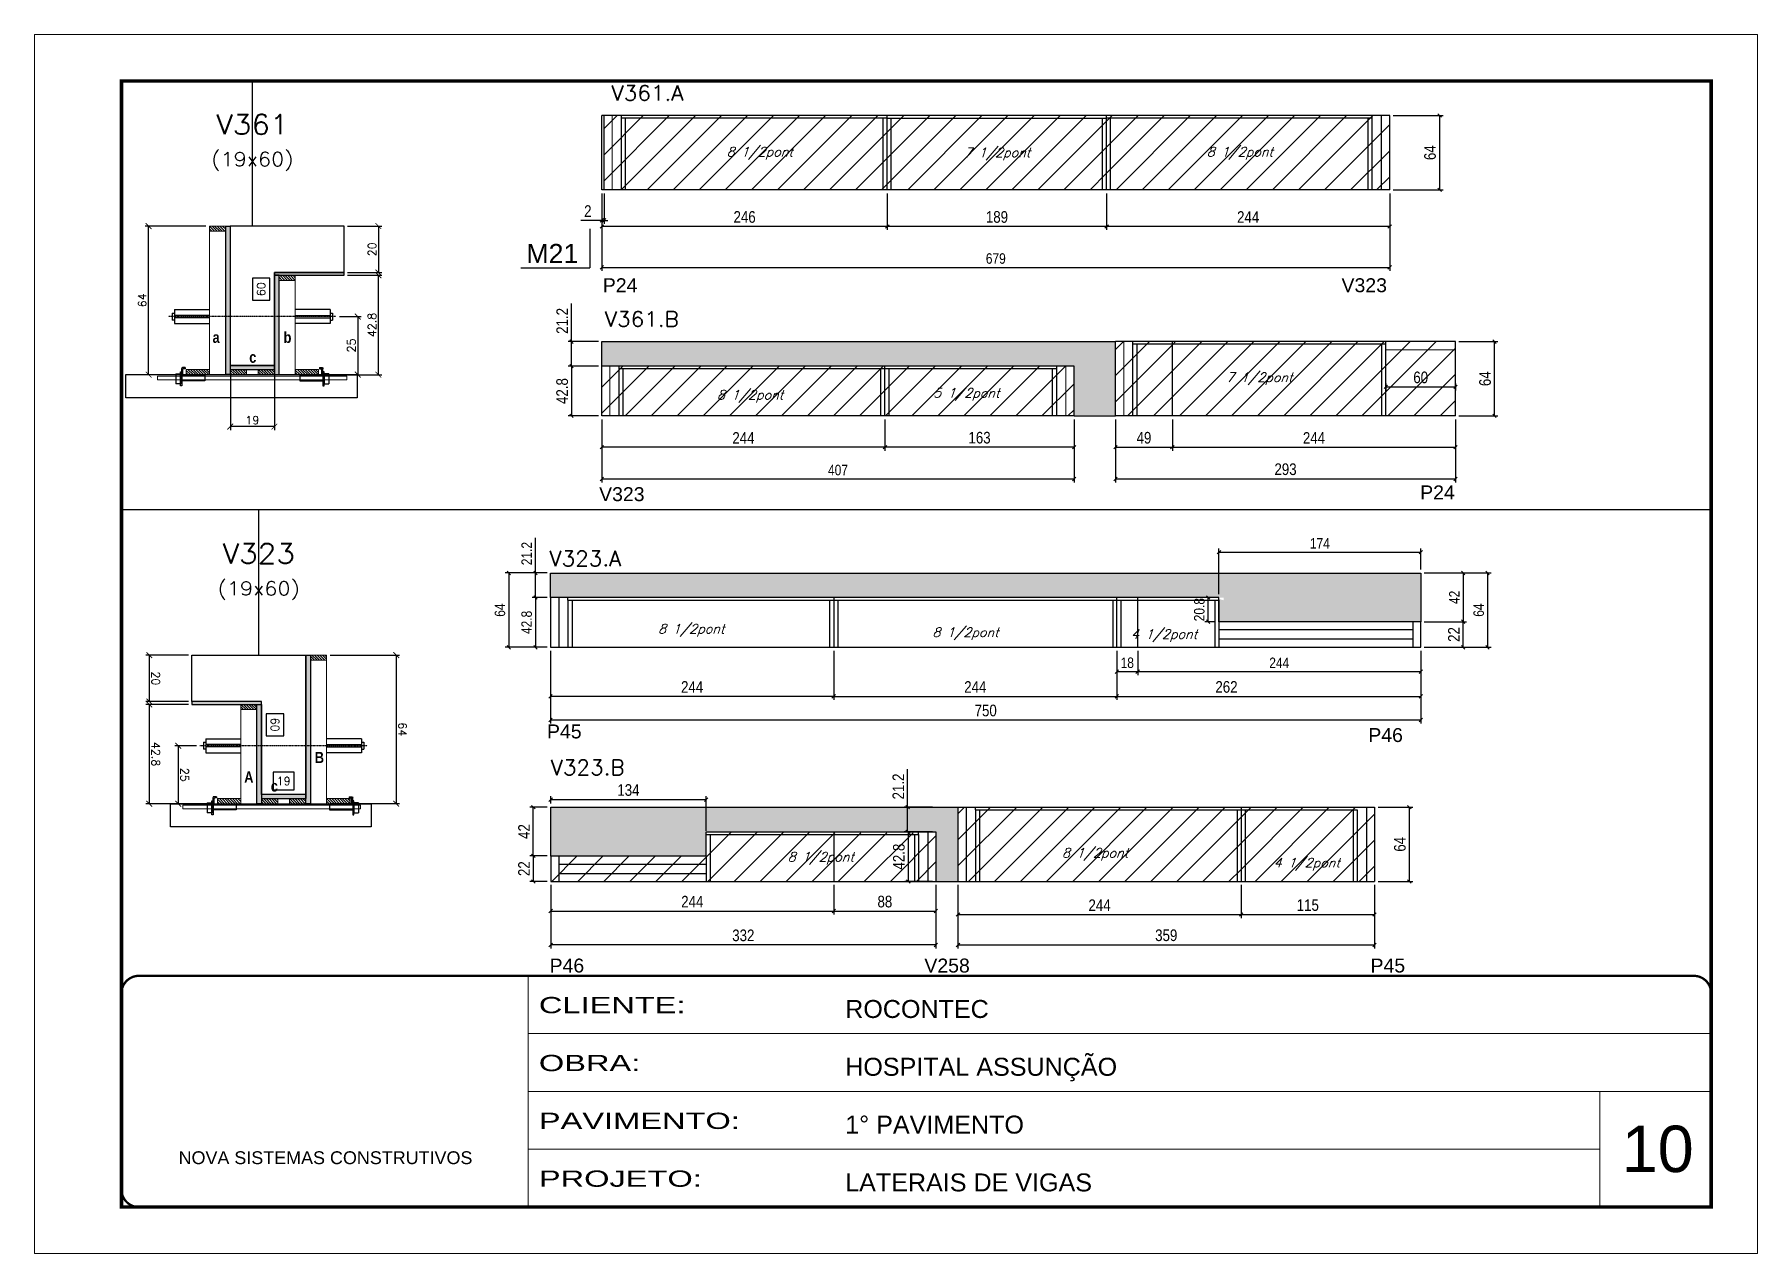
# Model space of a CAD drawing. Extents: x 137137 to 143418, y 10464 to 34486.
# Drawn here: x 138736 to 140221, y 31139 to 32189 of the extents above; entities that cross this region are included whole.
import ezdxf
from ezdxf.enums import TextEntityAlignment as Align

# ---------------------------------------------------------------- set-up
doc = ezdxf.new("R2010")
doc.units = 0
for name, pattern in [('CONTINUO', [0]), ('DASHED', [0.75, 0.5, -0.25]), ('HIDDEN', [0.375, 0.25, -0.125])]:
    doc.linetypes.add(name, pattern=pattern)
for name, color, linetype in [('5', 5, 'Continuous'), ('barrote', 251, 'Continuous'), ('COTA', 241, 'Continuous'), ('Cota Seção (2x)', 4, 'Continuous'), ('detalhes', 4, 'Continuous'), ('NOMENCLATURA', 7, 'Continuous'), ('Painéis', 200, 'Continuous'), ('presilha', 1, 'Continuous'), ('Reaproveitamento', 251, 'Continuous'), ('SARR_2.2x7', 40, 'Continuous'), ('SARR_3.5x7', 81, 'Continuous'), ('TENSOR', 3, 'Continuous'), ('texto', 7, 'Continuous'), ('Texto de Titulo', 7, 'Continuous'), ('Texto Qtd Sarr', 242, 'Continuous')]:
    doc.layers.add(name, color=color, linetype=linetype)
for name, color, linetype, lineweight in [('CARIMBO', 255, 'Continuous', 9), ('CONCRETO', 251, 'Continuous', 25), ('Escoras', 2, 'Continuous', 25), ('Folhas', 255, 'Continuous', 9), ('Hachura', 251, 'Continuous', 9), ('Madeira', 126, 'Continuous', 18), ('Sarr 2.2x7', 40, 'Continuous', 9), ('SARRAFO DE PRESSAO', 251, 'DASHED', 9), ('SCO-___-LAJ', 2, 'Continuous', 0), ('Texto Seção', 7, 'Continuous', 15)]:
    doc.layers.add(name, color=color, linetype=linetype, lineweight=lineweight)
doc.styles.add('ARIAL', font='arial.ttf')
doc.styles.add('COTA TECNICA', font='techl___.ttf', dxfattribs={"height": 10})
doc.styles.add('COTA TECNICA-50', font='techl___.ttf', dxfattribs={"height": 9})
doc.styles.add('REGUA-120', font='ROMANS.shx', dxfattribs={"height": 15})
doc.styles.add('Romans', font='romans.shx')
doc.styles.get("Standard").update_dxf_attribs({"font": 'arial.ttf'})
doc.styles.add('TECNICA', font='techb___.ttf', dxfattribs={"height": 10})
doc.styles.add('Tecnologia', font='')
doc.styles.get('Tecnologia').set_extended_font_data('Forgotten Futurist')
doc.dimstyles.new('COTA PAINEL-50', dxfattribs={"dimtxt": 9, "dimasz": 3, "dimexe": 3, "dimexo": 3, "dimgap": 3, "dimtad": 1, "dimdec": 1, "dimzin": 12, "dimdsep": 46, "dimtxsty": 'COTA TECNICA-50', "dimblk1": 'OBLIQUE', "dimblk2": 'OBLIQUE', "dimsah": 1, "dimcen": 0.9, "dimclrd": 4, "dimclre": 4, "dimclrt": 240, "dimadec": 1, "dimazin": 3, "dimtfac": 1, "dimtdec": 1, "dimtmove": 0, "dimatfit": 3, "dimfxl": 1, "dimtolj": 1, "dimtzin": 12, "dimarcsym": 0})
doc.dimstyles.new('Cota Seção (2x)', dxfattribs={"dimtxt": 7, "dimasz": 5, "dimexe": 3, "dimexo": 3, "dimgap": 2, "dimtad": 3, "dimdec": 1, "dimlfac": 0.5, "dimzin": 12, "dimdsep": 46, "dimtxsty": 'Romans', "dimblk": 'ARCHTICK', "dimcen": 0, "dimclrd": 4, "dimclre": 4, "dimclrt": 1, "dimadec": 1, "dimazin": 3, "dimtfac": 1, "dimtdec": 1, "dimtmove": 0, "dimatfit": 3, "dimldrblk": 'OBLIQUE', "dimfxl": 1, "dimtolj": 1, "dimtzin": 12, "dimarcsym": 0})
doc.dimstyles.new('Cota Seção interna', dxfattribs={"dimtxt": 7, "dimasz": 6, "dimexe": 0.18, "dimexo": 2, "dimgap": -4, "dimtad": 3, "dimdec": 1, "dimlfac": 0.5, "dimzin": 12, "dimdsep": 46, "dimtxsty": 'Romans', "dimblk": 'ARCHTICK', "dimcen": 0.09, "dimse1": 1, "dimse2": 1, "dimsd1": 1, "dimsd2": 1, "dimclrd": 180, "dimclre": 5, "dimclrt": 1, "dimadec": 0, "dimazin": 3, "dimtfac": 1, "dimtdec": 1, "dimtofl": 0, "dimtmove": 0, "dimatfit": 3, "dimldrblk": 'ARCHTICK', "dimfxl": 1, "dimtolj": 1, "dimtzin": 0, "dimarcsym": 0})
doc.dimstyles.new('PAINEL', dxfattribs={"dimtxt": 10, "dimasz": 3, "dimexe": 3, "dimexo": 3, "dimgap": 3, "dimtad": 1, "dimdec": 1, "dimzin": 12, "dimdsep": 46, "dimtxsty": 'COTA TECNICA', "dimblk1": 'OBLIQUE', "dimblk2": 'OBLIQUE', "dimsah": 1, "dimcen": 0.9, "dimclrd": 4, "dimclre": 4, "dimclrt": 240, "dimadec": 1, "dimazin": 3, "dimtfac": 1, "dimtdec": 1, "dimtmove": 0, "dimatfit": 3, "dimfxl": 1, "dimtolj": 1, "dimtzin": 12, "dimarcsym": 0})
pattern_1 = [(45, (10020.652, -1006.918), (-11.2253202, 11.2253202), [])]
pattern_2 = [(45, (8076.751, 795.498), (-11.2253202, 11.2253202), [])]
pattern_3 = [(45, (6531.29, 1947.979), (-11.2253202, 11.2253202), [])]
pattern_4 = [(45, (8076.751, 793.065), (-11.2253202, 11.2253202), [])]
pattern_5 = [(315, (161861.2027, 23665.9822), (1.12253202, 1.12253202), [])]

msp = doc.modelspace()

# ---------------------------------------------------------------- texts
at = {"layer": '5', "linetype": 'Continuous'}
for s, rotation, p in [('P24', 359.99996, (139225.61, 31966.66)), ('V323', 359.99996, (139862.26, 31966.66)), ('V323', 0.00004, (139222.43, 31786.69)), ('P24', 0.00004, (139930.05, 31788.19)), ('P45', 0.00004, (139177.52, 31582.31)), ('P46', 359.99996, (139885.33, 31579.2)), ('P46', 359.99996, (139179.75, 31380.66)), ('V258', 359.99996, (139502.75, 31380.66)), ('P45', 359.99996, (139887.25, 31380.66))]:
    msp.add_text(s, height=12, rotation=rotation, dxfattribs=at).set_placement(p)
at = {"layer": 'CARIMBO', "style": 'ARIAL'}
msp.add_text('10', height=40, dxfattribs=at).set_placement((140103.65, 31208.77))
at = {"layer": 'detalhes', "style": 'TECNICA'}
for s, p in [('a', (138889.28, 31922.96)), ('b', (138950.51, 31922.95)), ('c', (138920.88, 31905.86))]:
    msp.add_text(s, height=9.6, dxfattribs=at).set_placement(p)
for s, p in [('B', (138977.39, 31561.08)), ('A', (138916.55, 31544.24)), ('c', (138939.48, 31536.54))]:
    msp.add_text(s, height=9.6, rotation=0.00099, dxfattribs=at).set_placement(p)
at = {"layer": 'NOMENCLATURA', "linetype": 'Continuous'}
msp.add_text('M21', height=16.5, dxfattribs=at).set_placement((139159.7, 31991.71))
at = {"layer": 'texto', "color": 2, "char_height": 8, "attachment_point": 5, "style": 'Romans'}
for s, insert in [('{\\Q19;\\C256;8 1/2pont}', (139360.88, 32086.3)), ('{\\Q19;\\C256;7 1/2pont}', (139565.54, 32085.69)), ('{\\Q19;\\C256;8 1/2pont}', (139774.68, 32086.3)), ('{\\Q19;\\C256;7 1/2pont}', (139791.52, 31892.07)), ('{\\Q19;\\C256;8 1/2pont}', (139352.6, 31876.96)), ('{\\Q19;\\C256;5 1/2pont}', (139538.94, 31878.57)), ('{\\Q19;\\C256;8 1/2pont}', (139301.89, 31675.41)), ('{\\Q19;\\C256;8 1/2pont}', (139538.21, 31672.44)), ('{\\Q19;\\C256;4 1/2pont}', (139709.3, 31670.87)), ('{\\Q19;\\C256;8 1/2pont}', (139413.51, 31478.95)), ('{\\Q19;\\C256;8 1/2pont}', (139649.89, 31482.41)), ('{\\Q19;\\C256;4 1/2pont}', (139832.34, 31473.95))]:
    msp.add_mtext(s, dxfattribs=dict(at, insert=insert))
at = {"layer": 'Texto Seção', "style": 'REGUA-120', "width": 1.05}
for s, p in [('V361.A', (139233.14, 32131.72)), ('V361.B', (139227.38, 31936.99)), ('V323.A', (139179.57, 31730.74)), ('V323.B', (139180.68, 31550.78))]:
    msp.add_text(s, height=13, dxfattribs=at).set_placement(p)

# ---------------------------------------------------------------- blocks, each defined once
blk = doc.blocks.new('9999999999')
at = {"color": 30, "linetype": 'CONTINUO'}
for p, q in [((98564.6, 34230.2), (98564.6, 34429.4)), ((98564.6, 34379.6), (99584, 34379.6)), ((98564.6, 34329.8), (99488, 34329.8)), ((99584, 34329.8), (99488, 34329.8)), ((99488, 34329.8), (99488, 34230.2)), ((98564.6, 34280), (99488, 34280))]:
    blk.add_line(p, q, dxfattribs=at)
at = {"color": 30, "linetype": 'CONTINUO', "const_width": 2}
blk.add_lwpolyline([(99584, 34230.2), (99584, 34414.4, 0.414214), (99569, 34429.4), (98229, 34429.4, 0.414214), (98214, 34414.4), (98214, 34245.2, 0.414214), (98229, 34230.2), (99584, 34230.2)], format="xyb", dxfattribs=at)
at = {"layer": 'Folhas'}
blk.add_lwpolyline([(98139, 34190.2), (99624, 34190.2), (99624, 35240.2), (98139, 35240.2)], close=True, dxfattribs=at)
at = {"layer": 'Folhas', "color": 30, "const_width": 3}
blk.add_lwpolyline([(98214, 34230.2), (99584, 34230.2), (99584, 35200.2), (98214, 35200.2)], close=True, dxfattribs=at)
at = {"color": 7, "linetype": 'Continuous', "ltscale": 5, "style": 'ARIAL'}
for s, height, p in [('ROCONTEC', 15.48, (98837.7, 34393.1)), ('HOSPITAL ASSUNÇÃO', 15.483, (98837.7, 34343.3)), ('1° PAVIMENTO', 15.483, (98837.7, 34293.5)), ('NOVA SISTEMAS CONSTRUTIVOS', 11.059, (98263.2, 34267.2)), ('LATERAIS DE VIGAS', 15.483, (98837.7, 34243.7))]:
    blk.add_text(s, height=height, dxfattribs=at).set_placement(p)
at = {"layer": 'Folhas', "color": 7, "style": 'Tecnologia', "width": 1.5}
for s, p in [('CLIENTE:', (98573.7, 34397.2)), ('OBRA:', (98573.7, 34347.3)), ('PAVIMENTO:', (98573.7, 34297.5)), ('PROJETO:', (98573.7, 34247.7))]:
    blk.add_text(s, height=14, dxfattribs=at).set_placement(p)
blk = doc.blocks.new('titulo1')
at = {"layer": 'Defpoints', "color": 252, "linetype": 'HIDDEN', "ltscale": 2}
blk.add_line((0, 0), (0, 125), dxfattribs=at)
at = {"layer": 'Defpoints', "style": 'Romans', "oblique": 15}
blk.add_attdef('FOLHA', text='', height=10, dxfattribs=at).set_placement((0, 15.6), align=Align.MIDDLE_CENTER)
at = {"layer": 'Texto Qtd Sarr', "color": 3, "style": 'Romans', "oblique": 15}
for tag, height, p in [('TITULO', 17, (0, 71.4)), ('SEÇÃO', 12, (0, 41.5))]:
    blk.add_attdef(tag, text='', height=height, dxfattribs=at).set_placement(p, align=Align.MIDDLE_CENTER)
blk = doc.blocks.new('_ArchTick')
at = {"color": 0, "linetype": 'ByBlock', "const_width": 0.15}
blk.add_lwpolyline([(-0.5, -0.5), (0.5, 0.5)], dxfattribs=at)
blk = doc.blocks.new('*D216')
at = {"layer": 'COTA', "color": 4, "lineweight": -2, "transparency": 16777216}
for p, q in [((138868.6, 31611.6), (138831.8, 31611.6)), ((138834.8, 31526), (138834.8, 31611.6)), ((138886.2, 31526), (138831.8, 31526))]:
    blk.add_line(p, q, dxfattribs=at)
at = {"layer": 'Defpoints', "color": 0, "transparency": 16777216}
for p in [(138834.8, 31611.6), (138871.6, 31611.6), (138889.2, 31526)]:
    blk.add_point(p, dxfattribs=at)
at = {"layer": 'COTA', "color": 4, "lineweight": -2, "transparency": 16777216, "xscale": 5, "yscale": 5, "zscale": 5}
for p, rotation in [((138834.8, 31611.6), 90.00098738421937), ((138834.8, 31526), 270.0009873842193)]:
    blk.add_blockref('_ArchTick', p, dxfattribs=dict(at, rotation=rotation))
at = {"layer": 'COTA', "color": 1, "transparency": 16777216, "insert": (138840.3, 31568.8), "char_height": 7, "attachment_point": 5, "rotation": 270.001, "style": 'Romans'}
blk.add_mtext('\\A1;42.8', dxfattribs=at)
blk = doc.blocks.new('_Oblique')
at = {"color": 0, "linetype": 'ByBlock', "lineweight": -2}
blk.add_line((-0.5, -0.5), (0.5, 0.5), dxfattribs=at)
blk = doc.blocks.new('*D217')
at = {"layer": 'COTA', "color": 4, "lineweight": -2, "transparency": 16777216}
for p, q in [((138868.6, 31654), (138831.8, 31654)), ((138834.8, 31614), (138834.8, 31654)), ((138868.6, 31614), (138831.8, 31614))]:
    blk.add_line(p, q, dxfattribs=at)
at = {"layer": 'Defpoints', "color": 0, "transparency": 16777216}
for p in [(138834.8, 31654), (138871.6, 31654), (138871.6, 31614)]:
    blk.add_point(p, dxfattribs=at)
at = {"layer": 'COTA', "color": 4, "lineweight": -2, "transparency": 16777216, "xscale": 5, "yscale": 5, "zscale": 5}
for p, rotation in [((138834.8, 31654), 90.00098738421937), ((138834.8, 31614), 270.0009873842193)]:
    blk.add_blockref('_ArchTick', p, dxfattribs=dict(at, rotation=rotation))
at = {"layer": 'COTA', "color": 1, "transparency": 16777216, "insert": (138840.3, 31634), "char_height": 7, "attachment_point": 5, "rotation": 270.001, "style": 'Romans'}
blk.add_mtext('\\A1;20', dxfattribs=at)
blk = doc.blocks.new('*D218')
at = {"layer": 'Cota Seção (2x)', "color": 180, "lineweight": -2, "transparency": 16777216}
for p, q in [((138935.6, 31603.6), (138935.6, 31584.6)), ((138950.6, 31603.6), (138935.6, 31603.6)), ((138950.6, 31584.6), (138950.6, 31603.6)), ((138935.6, 31584.6), (138950.6, 31584.6))]:
    blk.add_line(p, q, dxfattribs=at)
at = {"layer": 'Defpoints', "color": 0, "transparency": 16777216}
for p in [(138931.6, 31654.1), (138931.6, 31654.1), (138931.6, 31534.1)]:
    blk.add_point(p, dxfattribs=at)
at = {"layer": 'Cota Seção (2x)', "color": 1, "transparency": 16777216, "insert": (138943.1, 31594.1), "char_height": 7, "attachment_point": 5, "rotation": 270.001, "style": 'Romans'}
blk.add_mtext('\\A1;60', dxfattribs=at)
blk = doc.blocks.new('PRESILHA METÁLICA 1')
at = {"layer": 'presilha'}
for p, q in [((0, 13), (6, 13)), ((0, 13), (0, 0)), ((6, 0), (0, 0)), ((6, 15.5), (7.5, 15.5)), ((6, -2.5), (6, 15.5)), ((6, 13), (6, 0)), ((7.5, 10.6), (7.5, 19.9)), ((7.5, 15.5), (7.5, -2.5)), ((37.5, 4.1), (7.5, 4.1)), ((12, 21), (8.6, 21)), ((9, 11.6), (9, 18.9)), ((12, 19.5), (9.6, 19.5)), ((37.5, 11), (9.6, 11)), ((12, 21), (12, 19.5)), ((37.5, 11), (37.5, 4.1)), ((7.5, -2.5), (6, -2.5))]:
    blk.add_line(p, q, dxfattribs=at)
for centre, radius, start, end in [((8.6, 19.9), 1.14, 90, 180), ((9.6, 18.9), 0.57, 90, 180), ((9.6, 11.6), 0.57, 180, 270)]:
    blk.add_arc(centre, radius, start, end, dxfattribs=at)
blk = doc.blocks.new('*D219')
at = {"layer": 'Cota Seção (2x)', "color": 180, "lineweight": -2, "transparency": 16777216}
for p, q in [((138959.6, 31553.1), (138941.6, 31553.1)), ((138941.6, 31553.1), (138941.6, 31538.1)), ((138959.6, 31538.1), (138959.6, 31553.1)), ((138941.6, 31538.1), (138959.6, 31538.1))]:
    blk.add_line(p, q, dxfattribs=at)
at = {"layer": 'Defpoints', "color": 0, "transparency": 16777216}
for p in [(138931.6, 31534.1), (138931.6, 31526.1), (138969.6, 31526.1)]:
    blk.add_point(p, dxfattribs=at)
at = {"layer": 'Cota Seção (2x)', "color": 1, "transparency": 16777216, "insert": (138950.6, 31545.6), "char_height": 7, "attachment_point": 5, "rotation": 0.001, "style": 'Romans'}
blk.add_mtext('\\A1;19', dxfattribs=at)
blk = doc.blocks.new('*D306')
at = {"layer": 'COTA', "color": 4, "lineweight": -2, "transparency": 16777216}
for p, q in [((138990.6, 31654.1), (139050.5, 31654.1)), ((139047.5, 31654.1), (139047.5, 31526.1)), ((138990.6, 31526.1), (139050.5, 31526.1))]:
    blk.add_line(p, q, dxfattribs=at)
at = {"layer": 'Defpoints', "color": 0, "transparency": 16777216}
for p in [(138987.6, 31654.1), (138987.6, 31526.1), (139047.5, 31526.1)]:
    blk.add_point(p, dxfattribs=at)
at = {"layer": 'COTA', "color": 4, "lineweight": -2, "transparency": 16777216, "xscale": 5, "yscale": 5, "zscale": 5}
for p, rotation in [((139047.5, 31654.1), 90.00098738421937), ((139047.5, 31526.1), 270.0009873842193)]:
    blk.add_blockref('_ArchTick', p, dxfattribs=dict(at, rotation=rotation))
at = {"layer": 'COTA', "color": 1, "transparency": 16777216, "insert": (139053, 31590.1), "char_height": 7, "attachment_point": 5, "rotation": 270.001, "style": 'Romans'}
blk.add_mtext('\\A1;64', dxfattribs=at)
blk = doc.blocks.new('*D307')
at = {"layer": 'COTA', "color": 4, "lineweight": -2, "transparency": 16777216}
for p, q in [((138875.3, 31576), (138856.7, 31576)), ((138859.7, 31576), (138859.7, 31526)), ((138875.3, 31526), (138856.7, 31526))]:
    blk.add_line(p, q, dxfattribs=at)
at = {"layer": 'Defpoints', "color": 0, "transparency": 16777216}
for p in [(138878.3, 31576), (138859.7, 31526), (138878.3, 31526)]:
    blk.add_point(p, dxfattribs=at)
at = {"layer": 'COTA', "color": 4, "lineweight": -2, "transparency": 16777216, "xscale": 5, "yscale": 5, "zscale": 5}
for p, rotation in [((138859.7, 31576), 90.00098738421937), ((138859.7, 31526), 270.0009873842193)]:
    blk.add_blockref('_ArchTick', p, dxfattribs=dict(at, rotation=rotation))
at = {"layer": 'COTA', "color": 1, "transparency": 16777216, "insert": (138865.2, 31551), "char_height": 7, "attachment_point": 5, "rotation": 270.001, "style": 'Romans'}
blk.add_mtext('\\A1;25', dxfattribs=at)
blk = doc.blocks.new('*D308')
at = {"layer": 'COTA', "color": 4, "linetype": 'ByBlock', "lineweight": -2, "transparency": 16777216}
for p, q in [((139177.7, 31481.1), (139162.7, 31481.1)), ((139165.7, 31481.1), (139165.7, 31459.1)), ((139177.7, 31459.1), (139162.7, 31459.1))]:
    blk.add_line(p, q, dxfattribs=at)
at = {"layer": 'Defpoints', "color": 0, "linetype": 'ByBlock', "transparency": 16777216}
for p in [(139180.7, 31481.1), (139165.7, 31459.1), (139180.7, 31459.1)]:
    blk.add_point(p, dxfattribs=at)
at = {"layer": 'COTA', "color": 4, "linetype": 'ByBlock', "lineweight": -2, "transparency": 16777216, "xscale": 3, "yscale": 3, "zscale": 3}
for p, rotation in [((139165.7, 31481.1), 90), ((139165.7, 31459.1), 270)]:
    blk.add_blockref('_Oblique', p, dxfattribs=dict(at, rotation=rotation))
at = {"layer": 'COTA', "color": 240, "linetype": 'ByBlock', "transparency": 16777216, "insert": (139157.7, 31470.1), "char_height": 10, "attachment_point": 5, "rotation": 90, "style": 'COTA TECNICA'}
blk.add_mtext('\\A1;22', dxfattribs=at)
blk = doc.blocks.new('*D309')
at = {"layer": 'COTA', "color": 4, "linetype": 'ByBlock', "lineweight": -2, "transparency": 16777216}
for p, q in [((139509.7, 31501.9), (139485.9, 31501.9)), ((139488.9, 31501.9), (139488.9, 31459.1)), ((139509.7, 31459.1), (139485.9, 31459.1))]:
    blk.add_line(p, q, dxfattribs=at)
at = {"layer": 'Defpoints', "color": 0, "linetype": 'ByBlock', "transparency": 16777216}
for p in [(139512.7, 31501.9), (139488.9, 31459.1), (139512.7, 31459.1)]:
    blk.add_point(p, dxfattribs=at)
at = {"layer": 'COTA', "color": 4, "linetype": 'ByBlock', "lineweight": -2, "transparency": 16777216, "xscale": 3, "yscale": 3, "zscale": 3}
for p, rotation in [((139488.9, 31501.9), 90), ((139488.9, 31459.1), 270)]:
    blk.add_blockref('_Oblique', p, dxfattribs=dict(at, rotation=rotation))
at = {"layer": 'COTA', "color": 240, "linetype": 'ByBlock', "transparency": 16777216, "insert": (139480.8, 31480.5), "char_height": 10, "attachment_point": 5, "rotation": 90, "style": 'COTA TECNICA'}
blk.add_mtext('\\A1;42.8', dxfattribs=at)
blk = doc.blocks.new('*D310')
at = {"layer": 'COTA', "color": 4, "linetype": 'ByBlock', "lineweight": -2, "transparency": 16777216}
for p, q in [((139531.7, 31456.1), (139531.7, 31427.6)), ((139775.7, 31456.1), (139775.7, 31427.6)), ((139531.7, 31430.6), (139775.7, 31430.6))]:
    blk.add_line(p, q, dxfattribs=at)
at = {"layer": 'Defpoints', "color": 0, "linetype": 'ByBlock', "transparency": 16777216}
for p in [(139531.7, 31459.1), (139775.7, 31459.1), (139775.7, 31430.6)]:
    blk.add_point(p, dxfattribs=at)
at = {"layer": 'COTA', "color": 4, "linetype": 'ByBlock', "lineweight": -2, "transparency": 16777216, "xscale": 3, "yscale": 3, "zscale": 3, "rotation": 180}
blk.add_blockref('_Oblique', (139531.7, 31430.6), dxfattribs=at)
at = {"layer": 'COTA', "color": 4, "linetype": 'ByBlock', "lineweight": -2, "transparency": 16777216, "xscale": 3, "yscale": 3, "zscale": 3}
blk.add_blockref('_Oblique', (139775.7, 31430.6), dxfattribs=at)
at = {"layer": 'COTA', "color": 240, "linetype": 'ByBlock', "transparency": 16777216, "insert": (139653.7, 31438.6), "char_height": 10, "attachment_point": 5, "style": 'COTA TECNICA'}
blk.add_mtext('\\A1;244', dxfattribs=at)
blk = doc.blocks.new('*D311')
at = {"layer": 'COTA', "color": 4, "linetype": 'ByBlock', "lineweight": -2, "transparency": 16777216}
for p, q in [((139775.7, 31456.1), (139775.7, 31427.6)), ((139890.7, 31456.1), (139890.7, 31427.6)), ((139775.7, 31430.6), (139890.7, 31430.6))]:
    blk.add_line(p, q, dxfattribs=at)
at = {"layer": 'Defpoints', "color": 0, "linetype": 'ByBlock', "transparency": 16777216}
for p in [(139775.7, 31459.1), (139890.7, 31459.1), (139890.7, 31430.6)]:
    blk.add_point(p, dxfattribs=at)
at = {"layer": 'COTA', "color": 4, "linetype": 'ByBlock', "lineweight": -2, "transparency": 16777216, "xscale": 3, "yscale": 3, "zscale": 3, "rotation": 180}
blk.add_blockref('_Oblique', (139775.7, 31430.6), dxfattribs=at)
at = {"layer": 'COTA', "color": 4, "linetype": 'ByBlock', "lineweight": -2, "transparency": 16777216, "xscale": 3, "yscale": 3, "zscale": 3}
blk.add_blockref('_Oblique', (139890.7, 31430.6), dxfattribs=at)
at = {"layer": 'COTA', "color": 240, "linetype": 'ByBlock', "transparency": 16777216, "insert": (139833.2, 31438.7), "char_height": 10, "attachment_point": 5, "style": 'COTA TECNICA'}
blk.add_mtext('\\A1;115', dxfattribs=at)
blk = doc.blocks.new('*D350')
at = {"layer": 'COTA', "color": 4, "linetype": 'ByBlock', "lineweight": -2, "transparency": 16777216}
for p, q in [((139180.7, 31456.1), (139180.7, 31401.4)), ((139512.7, 31456.1), (139512.7, 31401.4)), ((139512.7, 31404.4), (139180.7, 31404.4))]:
    blk.add_line(p, q, dxfattribs=at)
at = {"layer": 'Defpoints', "color": 0, "linetype": 'ByBlock', "transparency": 16777216}
for p in [(139180.7, 31459.1), (139512.7, 31459.1), (139180.7, 31404.4)]:
    blk.add_point(p, dxfattribs=at)
at = {"layer": 'COTA', "color": 4, "linetype": 'ByBlock', "lineweight": -2, "transparency": 16777216, "xscale": 3, "yscale": 3, "zscale": 3, "rotation": 180}
blk.add_blockref('_Oblique', (139180.7, 31404.4), dxfattribs=at)
at = {"layer": 'COTA', "color": 4, "linetype": 'ByBlock', "lineweight": -2, "transparency": 16777216, "xscale": 3, "yscale": 3, "zscale": 3}
blk.add_blockref('_Oblique', (139512.7, 31404.4), dxfattribs=at)
at = {"layer": 'COTA', "color": 240, "linetype": 'ByBlock', "transparency": 16777216, "insert": (139346.7, 31412.6), "char_height": 10, "attachment_point": 5, "style": 'COTA TECNICA'}
blk.add_mtext('\\A1;332', dxfattribs=at)
blk = doc.blocks.new('*D351')
at = {"layer": 'COTA', "color": 4, "linetype": 'ByBlock', "lineweight": -2, "transparency": 16777216}
for p, q in [((139180.7, 31456.1), (139180.7, 31430.6)), ((139424.7, 31456.1), (139424.7, 31430.6)), ((139180.7, 31433.6), (139424.7, 31433.6))]:
    blk.add_line(p, q, dxfattribs=at)
at = {"layer": 'Defpoints', "color": 0, "linetype": 'ByBlock', "transparency": 16777216}
for p in [(139180.7, 31459.1), (139424.7, 31459.1), (139424.7, 31433.6)]:
    blk.add_point(p, dxfattribs=at)
at = {"layer": 'COTA', "color": 4, "linetype": 'ByBlock', "lineweight": -2, "transparency": 16777216, "xscale": 3, "yscale": 3, "zscale": 3, "rotation": 180}
blk.add_blockref('_Oblique', (139180.7, 31433.6), dxfattribs=at)
at = {"layer": 'COTA', "color": 4, "linetype": 'ByBlock', "lineweight": -2, "transparency": 16777216, "xscale": 3, "yscale": 3, "zscale": 3}
blk.add_blockref('_Oblique', (139424.7, 31433.6), dxfattribs=at)
at = {"layer": 'COTA', "color": 240, "linetype": 'ByBlock', "transparency": 16777216, "insert": (139302.7, 31441.7), "char_height": 10, "attachment_point": 5, "style": 'COTA TECNICA'}
blk.add_mtext('\\A1;244', dxfattribs=at)
blk = doc.blocks.new('*D352')
at = {"layer": 'COTA', "color": 4, "linetype": 'ByBlock', "lineweight": -2, "transparency": 16777216}
for p, q in [((139424.7, 31456.1), (139424.7, 31430.6)), ((139512.7, 31456.1), (139512.7, 31430.6)), ((139424.7, 31433.6), (139512.7, 31433.6))]:
    blk.add_line(p, q, dxfattribs=at)
at = {"layer": 'Defpoints', "color": 0, "linetype": 'ByBlock', "transparency": 16777216}
for p in [(139424.7, 31459.1), (139512.7, 31459.1), (139512.7, 31433.6)]:
    blk.add_point(p, dxfattribs=at)
at = {"layer": 'COTA', "color": 4, "linetype": 'ByBlock', "lineweight": -2, "transparency": 16777216, "xscale": 3, "yscale": 3, "zscale": 3, "rotation": 180}
blk.add_blockref('_Oblique', (139424.7, 31433.6), dxfattribs=at)
at = {"layer": 'COTA', "color": 4, "linetype": 'ByBlock', "lineweight": -2, "transparency": 16777216, "xscale": 3, "yscale": 3, "zscale": 3}
blk.add_blockref('_Oblique', (139512.7, 31433.6), dxfattribs=at)
at = {"layer": 'COTA', "color": 240, "linetype": 'ByBlock', "transparency": 16777216, "insert": (139468.7, 31441.7), "char_height": 10, "attachment_point": 5, "style": 'COTA TECNICA'}
blk.add_mtext('\\A1;88', dxfattribs=at)
blk = doc.blocks.new('*D353')
at = {"layer": 'COTA', "color": 4, "linetype": 'ByBlock', "lineweight": -2, "transparency": 16777216}
for p, q in [((139893.7, 31523.1), (139923.7, 31523.1)), ((139920.7, 31459.1), (139920.7, 31523.1)), ((139893.7, 31459.1), (139923.7, 31459.1))]:
    blk.add_line(p, q, dxfattribs=at)
at = {"layer": 'Defpoints', "color": 0, "linetype": 'ByBlock', "transparency": 16777216}
for p in [(139890.7, 31523.1), (139920.7, 31523.1), (139890.7, 31459.1)]:
    blk.add_point(p, dxfattribs=at)
at = {"layer": 'COTA', "color": 4, "linetype": 'ByBlock', "lineweight": -2, "transparency": 16777216, "xscale": 3, "yscale": 3, "zscale": 3}
for p, rotation in [((139920.7, 31523.1), 90), ((139920.7, 31459.1), 270)]:
    blk.add_blockref('_Oblique', p, dxfattribs=dict(at, rotation=rotation))
at = {"layer": 'COTA', "color": 240, "linetype": 'ByBlock', "transparency": 16777216, "insert": (139912.6, 31491.1), "char_height": 10, "attachment_point": 5, "rotation": 90, "style": 'COTA TECNICA'}
blk.add_mtext('\\A1;64', dxfattribs=at)
blk = doc.blocks.new('*D354')
at = {"layer": 'COTA', "color": 4, "linetype": 'ByBlock', "lineweight": -2, "transparency": 16777216}
for p, q in [((139180.7, 31526.1), (139180.7, 31532.6)), ((139180.7, 31529.6), (139314.7, 31529.6)), ((139314.7, 31502.7), (139314.7, 31532.6))]:
    blk.add_line(p, q, dxfattribs=at)
at = {"layer": 'Defpoints', "color": 0, "linetype": 'ByBlock', "transparency": 16777216}
for p in [(139314.7, 31529.6), (139180.7, 31523.1), (139314.7, 31499.7)]:
    blk.add_point(p, dxfattribs=at)
at = {"layer": 'COTA', "color": 4, "linetype": 'ByBlock', "lineweight": -2, "transparency": 16777216, "xscale": 3, "yscale": 3, "zscale": 3, "rotation": 180}
blk.add_blockref('_Oblique', (139180.7, 31529.6), dxfattribs=at)
at = {"layer": 'COTA', "color": 4, "linetype": 'ByBlock', "lineweight": -2, "transparency": 16777216, "xscale": 3, "yscale": 3, "zscale": 3}
blk.add_blockref('_Oblique', (139314.7, 31529.6), dxfattribs=at)
at = {"layer": 'COTA', "color": 240, "linetype": 'ByBlock', "transparency": 16777216, "insert": (139247.7, 31537.8), "char_height": 10, "attachment_point": 5, "style": 'COTA TECNICA'}
blk.add_mtext('\\A1;134', dxfattribs=at)
blk = doc.blocks.new('*D355')
at = {"layer": 'COTA', "color": 4, "linetype": 'ByBlock', "lineweight": -2, "transparency": 16777216}
for p, q in [((139177.7, 31523.1), (139162.7, 31523.1)), ((139165.7, 31481.1), (139165.7, 31523.1)), ((139177.7, 31481.1), (139162.7, 31481.1))]:
    blk.add_line(p, q, dxfattribs=at)
at = {"layer": 'Defpoints', "color": 0, "linetype": 'ByBlock', "transparency": 16777216}
for p in [(139165.7, 31523.1), (139180.7, 31523.1), (139180.7, 31481.1)]:
    blk.add_point(p, dxfattribs=at)
at = {"layer": 'COTA', "color": 4, "linetype": 'ByBlock', "lineweight": -2, "transparency": 16777216, "xscale": 3, "yscale": 3, "zscale": 3}
for p, rotation in [((139165.7, 31523.1), 90), ((139165.7, 31481.1), 270)]:
    blk.add_blockref('_Oblique', p, dxfattribs=dict(at, rotation=rotation))
at = {"layer": 'COTA', "color": 240, "linetype": 'ByBlock', "transparency": 16777216, "insert": (139157.7, 31502.1), "char_height": 10, "attachment_point": 5, "rotation": 90, "style": 'COTA TECNICA'}
blk.add_mtext('\\A1;42', dxfattribs=at)
blk = doc.blocks.new('*D356')
at = {"layer": 'COTA', "color": 4, "linetype": 'ByBlock', "lineweight": -2, "transparency": 16777216}
for p, q in [((139488.3, 31523.1), (139488.3, 31555.8)), ((139509.7, 31523.1), (139485.3, 31523.1)), ((139488.3, 31501.9), (139488.3, 31523.1)), ((139509.7, 31501.9), (139485.3, 31501.9))]:
    blk.add_line(p, q, dxfattribs=at)
at = {"layer": 'Defpoints', "color": 0, "linetype": 'ByBlock', "transparency": 16777216}
for p in [(139488.3, 31523.1), (139512.7, 31523.1), (139512.7, 31501.9)]:
    blk.add_point(p, dxfattribs=at)
at = {"layer": 'COTA', "color": 4, "linetype": 'ByBlock', "lineweight": -2, "transparency": 16777216, "xscale": 3, "yscale": 3, "zscale": 3}
for p, rotation in [((139488.3, 31523.1), 90), ((139488.3, 31501.9), 270)]:
    blk.add_blockref('_Oblique', p, dxfattribs=dict(at, rotation=rotation))
at = {"layer": 'COTA', "color": 240, "linetype": 'ByBlock', "transparency": 16777216, "insert": (139480.3, 31540.9), "char_height": 10, "attachment_point": 5, "rotation": 90, "style": 'COTA TECNICA'}
blk.add_mtext('\\A1;21.2', dxfattribs=at)
blk = doc.blocks.new('*D359')
at = {"layer": 'COTA', "color": 4, "linetype": 'ByBlock', "lineweight": -2, "transparency": 16777216}
for p, q in [((139933.6, 31682.8), (139970.1, 31682.8)), ((139967.1, 31660.8), (139967.1, 31682.8)), ((139933.6, 31660.8), (139970.1, 31660.8))]:
    blk.add_line(p, q, dxfattribs=at)
at = {"layer": 'Defpoints', "color": 0, "linetype": 'ByBlock', "transparency": 16777216}
for p in [(139930.6, 31682.8), (139967.1, 31682.8), (139930.6, 31660.8)]:
    blk.add_point(p, dxfattribs=at)
at = {"layer": 'COTA', "color": 4, "linetype": 'ByBlock', "lineweight": -2, "transparency": 16777216, "xscale": 3, "yscale": 3, "zscale": 3}
for p, rotation in [((139967.1, 31682.8), 90), ((139967.1, 31660.8), 270)]:
    blk.add_blockref('_Oblique', p, dxfattribs=dict(at, rotation=rotation))
at = {"layer": 'COTA', "color": 240, "linetype": 'ByBlock', "transparency": 16777216, "insert": (139959.1, 31671.8), "char_height": 10, "attachment_point": 5, "rotation": 90, "style": 'COTA TECNICA'}
blk.add_mtext('\\A1;22', dxfattribs=at)
blk = doc.blocks.new('*D360')
at = {"layer": 'COTA', "color": 4, "linetype": 'ByBlock', "lineweight": -2, "transparency": 16777216}
for p, q in [((139180.6, 31657.8), (139180.6, 31615.5)), ((139424.6, 31657.8), (139424.6, 31615.5)), ((139424.6, 31618.5), (139180.6, 31618.5))]:
    blk.add_line(p, q, dxfattribs=at)
at = {"layer": 'Defpoints', "color": 0, "linetype": 'ByBlock', "transparency": 16777216}
for p in [(139180.6, 31660.8), (139424.6, 31660.8), (139180.6, 31618.5)]:
    blk.add_point(p, dxfattribs=at)
at = {"layer": 'COTA', "color": 4, "linetype": 'ByBlock', "lineweight": -2, "transparency": 16777216, "xscale": 3, "yscale": 3, "zscale": 3, "rotation": 180}
blk.add_blockref('_Oblique', (139180.6, 31618.5), dxfattribs=at)
at = {"layer": 'COTA', "color": 4, "linetype": 'ByBlock', "lineweight": -2, "transparency": 16777216, "xscale": 3, "yscale": 3, "zscale": 3}
blk.add_blockref('_Oblique', (139424.6, 31618.5), dxfattribs=at)
at = {"layer": 'COTA', "color": 240, "linetype": 'ByBlock', "transparency": 16777216, "insert": (139302.6, 31626.6), "char_height": 10, "attachment_point": 5, "style": 'COTA TECNICA'}
blk.add_mtext('\\A1;244', dxfattribs=at)
blk = doc.blocks.new('*D361')
at = {"layer": 'COTA', "color": 4, "linetype": 'ByBlock', "lineweight": -2, "transparency": 16777216}
for p, q in [((139424.6, 31657.8), (139424.6, 31615.5)), ((139668.6, 31657.8), (139668.6, 31615.5)), ((139424.6, 31618.5), (139668.6, 31618.5))]:
    blk.add_line(p, q, dxfattribs=at)
at = {"layer": 'Defpoints', "color": 0, "linetype": 'ByBlock', "transparency": 16777216}
for p in [(139424.6, 31660.8), (139668.6, 31660.8), (139668.6, 31618.5)]:
    blk.add_point(p, dxfattribs=at)
at = {"layer": 'COTA', "color": 4, "linetype": 'ByBlock', "lineweight": -2, "transparency": 16777216, "xscale": 3, "yscale": 3, "zscale": 3, "rotation": 180}
blk.add_blockref('_Oblique', (139424.6, 31618.5), dxfattribs=at)
at = {"layer": 'COTA', "color": 4, "linetype": 'ByBlock', "lineweight": -2, "transparency": 16777216, "xscale": 3, "yscale": 3, "zscale": 3}
blk.add_blockref('_Oblique', (139668.6, 31618.5), dxfattribs=at)
at = {"layer": 'COTA', "color": 240, "linetype": 'ByBlock', "transparency": 16777216, "insert": (139546.6, 31626.6), "char_height": 10, "attachment_point": 5, "style": 'COTA TECNICA'}
blk.add_mtext('\\A1;244', dxfattribs=at)
blk = doc.blocks.new('*D362')
at = {"layer": 'COTA', "color": 4, "linetype": 'ByBlock', "lineweight": -2, "transparency": 16777216}
for p, q in [((139668.6, 31657.8), (139668.6, 31615.5)), ((139930.6, 31657.8), (139930.6, 31615.5)), ((139668.6, 31618.5), (139930.6, 31618.5))]:
    blk.add_line(p, q, dxfattribs=at)
at = {"layer": 'Defpoints', "color": 0, "linetype": 'ByBlock', "transparency": 16777216}
for p in [(139668.6, 31660.8), (139930.6, 31660.8), (139930.6, 31618.5)]:
    blk.add_point(p, dxfattribs=at)
at = {"layer": 'COTA', "color": 4, "linetype": 'ByBlock', "lineweight": -2, "transparency": 16777216, "xscale": 3, "yscale": 3, "zscale": 3, "rotation": 180}
blk.add_blockref('_Oblique', (139668.6, 31618.5), dxfattribs=at)
at = {"layer": 'COTA', "color": 4, "linetype": 'ByBlock', "lineweight": -2, "transparency": 16777216, "xscale": 3, "yscale": 3, "zscale": 3}
blk.add_blockref('_Oblique', (139930.6, 31618.5), dxfattribs=at)
at = {"layer": 'COTA', "color": 240, "linetype": 'ByBlock', "transparency": 16777216, "insert": (139763.1, 31626.6), "char_height": 10, "attachment_point": 5, "style": 'COTA TECNICA'}
blk.add_mtext('\\A1;262', dxfattribs=at)
blk = doc.blocks.new('*D253')
at = {"layer": 'COTA', "color": 4, "linetype": 'ByBlock', "lineweight": -2, "transparency": 16777216}
for p, q in [((139659.8, 32051.8), (139659.8, 32020.3)), ((139903.8, 32051.8), (139903.8, 32020.3)), ((139903.8, 32023.3), (139659.8, 32023.3))]:
    blk.add_line(p, q, dxfattribs=at)
at = {"layer": 'Defpoints', "color": 0, "linetype": 'ByBlock', "transparency": 16777216}
for p in [(139659.8, 32054.8), (139903.8, 32054.8), (139659.8, 32023.3)]:
    blk.add_point(p, dxfattribs=at)
at = {"layer": 'COTA', "color": 4, "linetype": 'ByBlock', "lineweight": -2, "transparency": 16777216, "xscale": 3, "yscale": 3, "zscale": 3, "rotation": 180}
blk.add_blockref('_Oblique', (139659.8, 32023.3), dxfattribs=at)
at = {"layer": 'COTA', "color": 4, "linetype": 'ByBlock', "lineweight": -2, "transparency": 16777216, "xscale": 3, "yscale": 3, "zscale": 3}
blk.add_blockref('_Oblique', (139903.8, 32023.3), dxfattribs=at)
at = {"layer": 'COTA', "color": 240, "linetype": 'ByBlock', "transparency": 16777216, "insert": (139781.8, 32031.4), "char_height": 10, "attachment_point": 5, "style": 'COTA TECNICA'}
blk.add_mtext('\\A1;244', dxfattribs=at)
blk = doc.blocks.new('*D254')
at = {"layer": 'COTA', "color": 4, "linetype": 'ByBlock', "lineweight": -2, "transparency": 16777216}
for p, q in [((139470.8, 32051.8), (139470.8, 32020.3)), ((139659.8, 32051.8), (139659.8, 32020.3)), ((139659.8, 32023.3), (139470.8, 32023.3))]:
    blk.add_line(p, q, dxfattribs=at)
at = {"layer": 'Defpoints', "color": 0, "linetype": 'ByBlock', "transparency": 16777216}
for p in [(139470.8, 32054.8), (139659.8, 32054.8), (139470.8, 32023.3)]:
    blk.add_point(p, dxfattribs=at)
at = {"layer": 'COTA', "color": 4, "linetype": 'ByBlock', "lineweight": -2, "transparency": 16777216, "xscale": 3, "yscale": 3, "zscale": 3, "rotation": 180}
blk.add_blockref('_Oblique', (139470.8, 32023.3), dxfattribs=at)
at = {"layer": 'COTA', "color": 4, "linetype": 'ByBlock', "lineweight": -2, "transparency": 16777216, "xscale": 3, "yscale": 3, "zscale": 3}
blk.add_blockref('_Oblique', (139659.8, 32023.3), dxfattribs=at)
at = {"layer": 'COTA', "color": 240, "linetype": 'ByBlock', "transparency": 16777216, "insert": (139565.3, 32031.4), "char_height": 10, "attachment_point": 5, "style": 'COTA TECNICA'}
blk.add_mtext('\\A1;189', dxfattribs=at)
blk = doc.blocks.new('*D363')
at = {"layer": 'COTA', "color": 4, "linetype": 'ByBlock', "lineweight": -2, "transparency": 16777216}
for p, q in [((139224.8, 32051.8), (139224.8, 32020.3)), ((139470.8, 32051.8), (139470.8, 32020.3)), ((139470.8, 32023.3), (139224.8, 32023.3))]:
    blk.add_line(p, q, dxfattribs=at)
at = {"layer": 'Defpoints', "color": 0, "linetype": 'ByBlock', "transparency": 16777216}
for p in [(139224.8, 32054.8), (139470.8, 32054.8), (139224.8, 32023.3)]:
    blk.add_point(p, dxfattribs=at)
at = {"layer": 'COTA', "color": 4, "linetype": 'ByBlock', "lineweight": -2, "transparency": 16777216, "xscale": 3, "yscale": 3, "zscale": 3, "rotation": 180}
blk.add_blockref('_Oblique', (139224.8, 32023.3), dxfattribs=at)
at = {"layer": 'COTA', "color": 4, "linetype": 'ByBlock', "lineweight": -2, "transparency": 16777216, "xscale": 3, "yscale": 3, "zscale": 3}
blk.add_blockref('_Oblique', (139470.8, 32023.3), dxfattribs=at)
at = {"layer": 'COTA', "color": 240, "linetype": 'ByBlock', "transparency": 16777216, "insert": (139347.8, 32031.4), "char_height": 10, "attachment_point": 5, "style": 'COTA TECNICA'}
blk.add_mtext('\\A1;246', dxfattribs=at)
blk = doc.blocks.new('*D364')
at = {"layer": 'COTA', "color": 4, "linetype": 'ByBlock', "lineweight": -2, "transparency": 16777216}
for p, q in [((139224.8, 32051.8), (139224.8, 32025.5)), ((139226.8, 32051.8), (139226.8, 32025.5)), ((139224.8, 32028.5), (139206.6, 32028.5)), ((139226.8, 32028.5), (139224.8, 32028.5)), ((139226.8, 32028.5), (139229.8, 32028.5))]:
    blk.add_line(p, q, dxfattribs=at)
at = {"layer": 'Defpoints', "color": 0, "linetype": 'ByBlock', "transparency": 16777216}
for p in [(139224.8, 32054.8), (139226.8, 32054.8), (139224.8, 32028.5)]:
    blk.add_point(p, dxfattribs=at)
at = {"layer": 'COTA', "color": 4, "linetype": 'ByBlock', "lineweight": -2, "transparency": 16777216, "xscale": 3, "yscale": 3, "zscale": 3}
blk.add_blockref('_Oblique', (139224.8, 32028.5), dxfattribs=at)
at = {"layer": 'COTA', "color": 4, "linetype": 'ByBlock', "lineweight": -2, "transparency": 16777216, "xscale": 3, "yscale": 3, "zscale": 3, "rotation": 180}
blk.add_blockref('_Oblique', (139226.8, 32028.5), dxfattribs=at)
at = {"layer": 'COTA', "color": 240, "linetype": 'ByBlock', "transparency": 16777216, "insert": (139212.7, 32036.5), "char_height": 10, "attachment_point": 5, "style": 'COTA TECNICA'}
blk.add_mtext('\\A1;2', dxfattribs=at)
blk = doc.blocks.new('*D365')
at = {"layer": 'COTA', "color": 4, "linetype": 'ByBlock', "lineweight": -2, "transparency": 16777216}
for p, q in [((139906.8, 32118.8), (139949.8, 32118.8)), ((139946.8, 32118.8), (139946.8, 32054.8)), ((139906.8, 32054.8), (139949.8, 32054.8))]:
    blk.add_line(p, q, dxfattribs=at)
at = {"layer": 'Defpoints', "color": 0, "linetype": 'ByBlock', "transparency": 16777216}
for p in [(139903.8, 32118.8), (139903.8, 32054.8), (139946.8, 32054.8)]:
    blk.add_point(p, dxfattribs=at)
at = {"layer": 'COTA', "color": 4, "linetype": 'ByBlock', "lineweight": -2, "transparency": 16777216, "xscale": 3, "yscale": 3, "zscale": 3}
for p, rotation in [((139946.8, 32118.8), 90), ((139946.8, 32054.8), 270)]:
    blk.add_blockref('_Oblique', p, dxfattribs=dict(at, rotation=rotation))
at = {"layer": 'COTA', "color": 240, "linetype": 'ByBlock', "transparency": 16777216, "insert": (139938.6, 32086.8), "char_height": 10, "attachment_point": 5, "rotation": 90, "style": 'COTA TECNICA'}
blk.add_mtext('\\A1;64', dxfattribs=at)
blk = doc.blocks.new('*D366')
at = {"layer": 'COTA', "color": 4, "linetype": 'ByBlock', "lineweight": -2, "transparency": 16777216}
for p, q in [((139468.8, 31857.1), (139468.8, 31830.1)), ((139631.8, 31857.1), (139631.8, 31830.1)), ((139631.8, 31833.1), (139468.8, 31833.1))]:
    blk.add_line(p, q, dxfattribs=at)
at = {"layer": 'Defpoints', "color": 0, "linetype": 'ByBlock', "transparency": 16777216}
for p in [(139468.8, 31860.1), (139631.8, 31860.1), (139468.8, 31833.1)]:
    blk.add_point(p, dxfattribs=at)
at = {"layer": 'COTA', "color": 4, "linetype": 'ByBlock', "lineweight": -2, "transparency": 16777216, "xscale": 3, "yscale": 3, "zscale": 3, "rotation": 180}
blk.add_blockref('_Oblique', (139468.8, 31833.1), dxfattribs=at)
at = {"layer": 'COTA', "color": 4, "linetype": 'ByBlock', "lineweight": -2, "transparency": 16777216, "xscale": 3, "yscale": 3, "zscale": 3}
blk.add_blockref('_Oblique', (139631.8, 31833.1), dxfattribs=at)
at = {"layer": 'COTA', "color": 240, "linetype": 'ByBlock', "transparency": 16777216, "insert": (139550.3, 31841.3), "char_height": 10, "attachment_point": 5, "style": 'COTA TECNICA'}
blk.add_mtext('\\A1;163', dxfattribs=at)
blk = doc.blocks.new('*D367')
at = {"layer": 'COTA', "color": 4, "linetype": 'ByBlock', "lineweight": -2, "transparency": 16777216}
for p, q in [((139224.8, 31857.1), (139224.8, 31830.1)), ((139468.8, 31857.1), (139468.8, 31830.1)), ((139468.8, 31833.1), (139224.8, 31833.1))]:
    blk.add_line(p, q, dxfattribs=at)
at = {"layer": 'Defpoints', "color": 0, "linetype": 'ByBlock', "transparency": 16777216}
for p in [(139224.8, 31860.1), (139468.8, 31860.1), (139224.8, 31833.1)]:
    blk.add_point(p, dxfattribs=at)
at = {"layer": 'COTA', "color": 4, "linetype": 'ByBlock', "lineweight": -2, "transparency": 16777216, "xscale": 3, "yscale": 3, "zscale": 3, "rotation": 180}
blk.add_blockref('_Oblique', (139224.8, 31833.1), dxfattribs=at)
at = {"layer": 'COTA', "color": 4, "linetype": 'ByBlock', "lineweight": -2, "transparency": 16777216, "xscale": 3, "yscale": 3, "zscale": 3}
blk.add_blockref('_Oblique', (139468.8, 31833.1), dxfattribs=at)
at = {"layer": 'COTA', "color": 240, "linetype": 'ByBlock', "transparency": 16777216, "insert": (139346.8, 31841.1), "char_height": 10, "attachment_point": 5, "style": 'COTA TECNICA'}
blk.add_mtext('\\A1;244', dxfattribs=at)
blk = doc.blocks.new('*D234')
at = {"layer": 'COTA', "color": 4, "linetype": 'ByBlock', "lineweight": -2, "transparency": 16777216}
for p, q in [((139221.8, 31902.9), (139195.7, 31902.9)), ((139198.7, 31902.9), (139198.7, 31860.1)), ((139221.8, 31860.1), (139195.7, 31860.1))]:
    blk.add_line(p, q, dxfattribs=at)
at = {"layer": 'Defpoints', "color": 0, "linetype": 'ByBlock', "transparency": 16777216}
for p in [(139224.8, 31902.9), (139198.7, 31860.1), (139224.8, 31860.1)]:
    blk.add_point(p, dxfattribs=at)
at = {"layer": 'COTA', "color": 4, "linetype": 'ByBlock', "lineweight": -2, "transparency": 16777216, "xscale": 3, "yscale": 3, "zscale": 3}
for p, rotation in [((139198.7, 31902.9), 90), ((139198.7, 31860.1), 270)]:
    blk.add_blockref('_Oblique', p, dxfattribs=dict(at, rotation=rotation))
at = {"layer": 'COTA', "color": 240, "linetype": 'ByBlock', "transparency": 16777216, "insert": (139190.6, 31881.5), "char_height": 10, "attachment_point": 5, "rotation": 90, "style": 'COTA TECNICA'}
blk.add_mtext('\\A1;42.8', dxfattribs=at)
blk = doc.blocks.new('*D235')
at = {"layer": 'COTA', "color": 4, "linetype": 'ByBlock', "lineweight": -2, "transparency": 16777216}
for p, q in [((139198.7, 31924.1), (139198.7, 31956.8)), ((139221.8, 31924.1), (139195.7, 31924.1)), ((139198.7, 31902.9), (139198.7, 31924.1)), ((139221.8, 31902.9), (139195.7, 31902.9))]:
    blk.add_line(p, q, dxfattribs=at)
at = {"layer": 'Defpoints', "color": 0, "linetype": 'ByBlock', "transparency": 16777216}
for p in [(139198.7, 31924.1), (139224.8, 31924.1), (139224.8, 31902.9)]:
    blk.add_point(p, dxfattribs=at)
at = {"layer": 'COTA', "color": 4, "linetype": 'ByBlock', "lineweight": -2, "transparency": 16777216, "xscale": 3, "yscale": 3, "zscale": 3}
for p, rotation in [((139198.7, 31924.1), 90), ((139198.7, 31902.9), 270)]:
    blk.add_blockref('_Oblique', p, dxfattribs=dict(at, rotation=rotation))
at = {"layer": 'COTA', "color": 240, "linetype": 'ByBlock', "transparency": 16777216, "insert": (139190.6, 31941.9), "char_height": 10, "attachment_point": 5, "rotation": 90, "style": 'COTA TECNICA'}
blk.add_mtext('\\A1;21.2', dxfattribs=at)
blk = doc.blocks.new('*D236')
at = {"layer": 'COTA', "color": 4, "linetype": 'ByBlock', "lineweight": -2, "transparency": 16777216}
for p, q in [((139963.5, 31924.1), (139997.1, 31924.1)), ((139994.1, 31860.1), (139994.1, 31924.1)), ((139963.5, 31860.1), (139997.1, 31860.1))]:
    blk.add_line(p, q, dxfattribs=at)
at = {"layer": 'Defpoints', "color": 0, "linetype": 'ByBlock', "transparency": 16777216}
for p in [(139960.5, 31924.1), (139994.1, 31924.1), (139960.5, 31860.1)]:
    blk.add_point(p, dxfattribs=at)
at = {"layer": 'COTA', "color": 4, "linetype": 'ByBlock', "lineweight": -2, "transparency": 16777216, "xscale": 3, "yscale": 3, "zscale": 3}
for p, rotation in [((139994.1, 31924.1), 90), ((139994.1, 31860.1), 270)]:
    blk.add_blockref('_Oblique', p, dxfattribs=dict(at, rotation=rotation))
at = {"layer": 'COTA', "color": 240, "linetype": 'ByBlock', "transparency": 16777216, "insert": (139986, 31892.1), "char_height": 10, "attachment_point": 5, "rotation": 90, "style": 'COTA TECNICA'}
blk.add_mtext('\\A1;64', dxfattribs=at)
blk = doc.blocks.new('*D330')
at = {"layer": 'COTA', "color": 4, "linetype": 'ByBlock', "lineweight": -2, "transparency": 16777216}
for p, q in [((139667.5, 31857.1), (139667.5, 31802.8)), ((139960.5, 31857.1), (139960.5, 31802.8)), ((139667.5, 31805.8), (139960.5, 31805.8))]:
    blk.add_line(p, q, dxfattribs=at)
at = {"layer": 'Defpoints', "color": 0, "linetype": 'ByBlock', "transparency": 16777216}
for p in [(139667.5, 31860.1), (139960.5, 31860.1), (139960.5, 31805.8)]:
    blk.add_point(p, dxfattribs=at)
at = {"layer": 'COTA', "color": 4, "linetype": 'ByBlock', "lineweight": -2, "transparency": 16777216, "xscale": 3, "yscale": 3, "zscale": 3, "rotation": 180}
blk.add_blockref('_Oblique', (139667.5, 31805.8), dxfattribs=at)
at = {"layer": 'COTA', "color": 4, "linetype": 'ByBlock', "lineweight": -2, "transparency": 16777216, "xscale": 3, "yscale": 3, "zscale": 3}
blk.add_blockref('_Oblique', (139960.5, 31805.8), dxfattribs=at)
at = {"layer": 'COTA', "color": 240, "linetype": 'ByBlock', "transparency": 16777216, "insert": (139814, 31814.1), "char_height": 10, "attachment_point": 5, "style": 'COTA TECNICA'}
blk.add_mtext('\\A1;293', dxfattribs=at)
blk = doc.blocks.new('*D331')
at = {"layer": 'COTA', "color": 4, "linetype": 'ByBlock', "lineweight": -2, "transparency": 16777216}
for p, q in [((139667.5, 31857.1), (139667.5, 31830.1)), ((139716.5, 31857.1), (139716.5, 31830.1)), ((139667.5, 31833.1), (139716.5, 31833.1))]:
    blk.add_line(p, q, dxfattribs=at)
at = {"layer": 'Defpoints', "color": 0, "linetype": 'ByBlock', "transparency": 16777216}
for p in [(139667.5, 31860.1), (139716.5, 31860.1), (139716.5, 31833.1)]:
    blk.add_point(p, dxfattribs=at)
at = {"layer": 'COTA', "color": 4, "linetype": 'ByBlock', "lineweight": -2, "transparency": 16777216, "xscale": 3, "yscale": 3, "zscale": 3, "rotation": 180}
blk.add_blockref('_Oblique', (139667.5, 31833.1), dxfattribs=at)
at = {"layer": 'COTA', "color": 4, "linetype": 'ByBlock', "lineweight": -2, "transparency": 16777216, "xscale": 3, "yscale": 3, "zscale": 3}
blk.add_blockref('_Oblique', (139716.5, 31833.1), dxfattribs=at)
at = {"layer": 'COTA', "color": 240, "linetype": 'ByBlock', "transparency": 16777216, "insert": (139692, 31841.2), "char_height": 10, "attachment_point": 5, "style": 'COTA TECNICA'}
blk.add_mtext('\\A1;49', dxfattribs=at)
blk = doc.blocks.new('*D332')
at = {"layer": 'COTA', "color": 4, "linetype": 'ByBlock', "lineweight": -2, "transparency": 16777216}
for p, q in [((139716.5, 31857.1), (139716.5, 31830.1)), ((139960.5, 31857.1), (139960.5, 31830.1)), ((139716.5, 31833.1), (139960.5, 31833.1))]:
    blk.add_line(p, q, dxfattribs=at)
at = {"layer": 'Defpoints', "color": 0, "linetype": 'ByBlock', "transparency": 16777216}
for p in [(139716.5, 31860.1), (139960.5, 31860.1), (139960.5, 31833.1)]:
    blk.add_point(p, dxfattribs=at)
at = {"layer": 'COTA', "color": 4, "linetype": 'ByBlock', "lineweight": -2, "transparency": 16777216, "xscale": 3, "yscale": 3, "zscale": 3, "rotation": 180}
blk.add_blockref('_Oblique', (139716.5, 31833.1), dxfattribs=at)
at = {"layer": 'COTA', "color": 4, "linetype": 'ByBlock', "lineweight": -2, "transparency": 16777216, "xscale": 3, "yscale": 3, "zscale": 3}
blk.add_blockref('_Oblique', (139960.5, 31833.1), dxfattribs=at)
at = {"layer": 'COTA', "color": 240, "linetype": 'ByBlock', "transparency": 16777216, "insert": (139838.5, 31841.1), "char_height": 10, "attachment_point": 5, "style": 'COTA TECNICA'}
blk.add_mtext('\\A1;244', dxfattribs=at)
blk = doc.blocks.new('*D333')
at = {"layer": 'COTA', "color": 4, "linetype": 'ByBlock', "lineweight": -2, "transparency": 16777216}
for p, q in [((139900.5, 31888), (139900.5, 31882.1)), ((139900.5, 31885.1), (139960.5, 31885.1)), ((139960.5, 31888), (139960.5, 31882.1))]:
    blk.add_line(p, q, dxfattribs=at)
at = {"layer": 'Defpoints', "color": 0, "linetype": 'ByBlock', "transparency": 16777216}
for p in [(139900.5, 31891), (139960.5, 31891), (139960.5, 31885.1)]:
    blk.add_point(p, dxfattribs=at)
at = {"layer": 'COTA', "color": 4, "linetype": 'ByBlock', "lineweight": -2, "transparency": 16777216, "xscale": 3, "yscale": 3, "zscale": 3, "rotation": 180}
blk.add_blockref('_Oblique', (139900.5, 31885.1), dxfattribs=at)
at = {"layer": 'COTA', "color": 4, "linetype": 'ByBlock', "lineweight": -2, "transparency": 16777216, "xscale": 3, "yscale": 3, "zscale": 3}
blk.add_blockref('_Oblique', (139960.5, 31885.1), dxfattribs=at)
at = {"layer": 'COTA', "color": 240, "linetype": 'ByBlock', "transparency": 16777216, "insert": (139930.5, 31893.2), "char_height": 10, "attachment_point": 5, "style": 'COTA TECNICA'}
blk.add_mtext('\\A1;60', dxfattribs=at)
blk = doc.blocks.new('*D237')
at = {"layer": 'COTA', "color": 4, "lineweight": -2, "transparency": 16777216}
for p, q in [((139005.6, 31981.2), (139035.2, 31981.2)), ((139032.2, 31895.6), (139032.2, 31981.2)), ((138983.6, 31895.6), (139035.2, 31895.6))]:
    blk.add_line(p, q, dxfattribs=at)
at = {"layer": 'Defpoints', "color": 0, "transparency": 16777216}
for p in [(139002.6, 31981.2), (139032.2, 31981.2), (138980.6, 31895.6)]:
    blk.add_point(p, dxfattribs=at)
at = {"layer": 'COTA', "color": 4, "lineweight": -2, "transparency": 16777216, "xscale": 5, "yscale": 5, "zscale": 5}
for p, rotation in [((139032.2, 31981.2), 90), ((139032.2, 31895.6), 270)]:
    blk.add_blockref('_ArchTick', p, dxfattribs=dict(at, rotation=rotation))
at = {"layer": 'COTA', "color": 1, "transparency": 16777216, "insert": (139026.7, 31938.4), "char_height": 7, "attachment_point": 5, "rotation": 90, "style": 'Romans'}
blk.add_mtext('\\A1;42.8', dxfattribs=at)
blk = doc.blocks.new('*D238')
at = {"layer": 'COTA', "color": 4, "lineweight": -2, "transparency": 16777216}
for p, q in [((139005.6, 32023.6), (139035.2, 32023.6)), ((139032.2, 32023.6), (139032.2, 31983.6)), ((139005.6, 31983.6), (139035.2, 31983.6))]:
    blk.add_line(p, q, dxfattribs=at)
at = {"layer": 'Defpoints', "color": 0, "transparency": 16777216}
for p in [(139002.6, 32023.6), (139002.6, 31983.6), (139032.2, 31983.6)]:
    blk.add_point(p, dxfattribs=at)
at = {"layer": 'COTA', "color": 4, "lineweight": -2, "transparency": 16777216, "xscale": 5, "yscale": 5, "zscale": 5}
for p, rotation in [((139032.2, 32023.6), 90), ((139032.2, 31983.6), 270)]:
    blk.add_blockref('_ArchTick', p, dxfattribs=dict(at, rotation=rotation))
at = {"layer": 'COTA', "color": 1, "transparency": 16777216, "insert": (139026.7, 32003.6), "char_height": 7, "attachment_point": 5, "rotation": 90, "style": 'Romans'}
blk.add_mtext('\\A1;20', dxfattribs=at)
blk = doc.blocks.new('*D239')
at = {"layer": 'COTA', "color": 4, "lineweight": -2, "transparency": 16777216}
for p, q in [((138883.6, 32023.6), (138831.2, 32023.6)), ((138834.2, 31895.6), (138834.2, 32023.6)), ((138863.6, 31895.6), (138831.2, 31895.6))]:
    blk.add_line(p, q, dxfattribs=at)
at = {"layer": 'Defpoints', "color": 0, "transparency": 16777216}
for p in [(138834.2, 32023.6), (138886.6, 32023.6), (138866.6, 31895.6)]:
    blk.add_point(p, dxfattribs=at)
at = {"layer": 'COTA', "color": 4, "lineweight": -2, "transparency": 16777216, "xscale": 5, "yscale": 5, "zscale": 5}
for p, rotation in [((138834.2, 32023.6), 90), ((138834.2, 31895.6), 270)]:
    blk.add_blockref('_ArchTick', p, dxfattribs=dict(at, rotation=rotation))
at = {"layer": 'COTA', "color": 1, "transparency": 16777216, "insert": (138828.7, 31959.6), "char_height": 7, "attachment_point": 5, "rotation": 90, "style": 'Romans'}
blk.add_mtext('\\A1;64', dxfattribs=at)
blk = doc.blocks.new('*D240')
at = {"layer": 'Cota Seção (2x)', "color": 180, "lineweight": -2, "transparency": 16777216}
for p, q in [((138938.6, 31978.7), (138923.6, 31978.7)), ((138923.6, 31978.7), (138923.6, 31959.7)), ((138938.6, 31959.7), (138938.6, 31978.7)), ((138923.6, 31959.7), (138938.6, 31959.7))]:
    blk.add_line(p, q, dxfattribs=at)
at = {"layer": 'Defpoints', "color": 0, "transparency": 16777216}
for p in [(138942.6, 32023.6), (138942.6, 32023.6), (138942.6, 31903.6)]:
    blk.add_point(p, dxfattribs=at)
at = {"layer": 'Cota Seção (2x)', "color": 1, "transparency": 16777216, "insert": (138931.1, 31969.2), "char_height": 7, "attachment_point": 5, "rotation": 90, "style": 'Romans'}
blk.add_mtext('\\A1;60', dxfattribs=at)
blk = doc.blocks.new('*D241')
at = {"layer": 'COTA', "color": 4, "lineweight": -2, "transparency": 16777216}
for p, q in [((138904.6, 31897), (138904.6, 31847.9)), ((138942.6, 31897), (138942.6, 31847.9)), ((138942.6, 31850.9), (138904.6, 31850.9))]:
    blk.add_line(p, q, dxfattribs=at)
at = {"layer": 'Defpoints', "color": 0, "transparency": 16777216}
for p in [(138904.6, 31900), (138942.6, 31900), (138904.6, 31850.9)]:
    blk.add_point(p, dxfattribs=at)
at = {"layer": 'COTA', "color": 4, "lineweight": -2, "transparency": 16777216, "xscale": 5, "yscale": 5, "zscale": 5, "rotation": 180}
blk.add_blockref('_ArchTick', (138904.6, 31850.9), dxfattribs=at)
at = {"layer": 'COTA', "color": 4, "lineweight": -2, "transparency": 16777216, "xscale": 5, "yscale": 5, "zscale": 5}
blk.add_blockref('_ArchTick', (138942.6, 31850.9), dxfattribs=at)
at = {"layer": 'COTA', "color": 1, "transparency": 16777216, "insert": (138923.6, 31856.4), "char_height": 7, "attachment_point": 5, "style": 'Romans'}
blk.add_mtext('\\A1;19', dxfattribs=at)
blk = doc.blocks.new('*D242')
at = {"layer": 'COTA', "color": 4, "lineweight": -2, "transparency": 16777216}
for p, q in [((138998.6, 31945.7), (139017.4, 31945.7)), ((139014.4, 31945.7), (139014.4, 31895.6)), ((138998.9, 31895.6), (139017.4, 31895.6))]:
    blk.add_line(p, q, dxfattribs=at)
at = {"layer": 'Defpoints', "color": 0, "transparency": 16777216}
for p in [(138995.6, 31945.7), (138995.9, 31895.6), (139014.4, 31895.6)]:
    blk.add_point(p, dxfattribs=at)
at = {"layer": 'COTA', "color": 4, "lineweight": -2, "transparency": 16777216, "xscale": 5, "yscale": 5, "zscale": 5}
for p, rotation in [((139014.4, 31945.7), 90), ((139014.4, 31895.6), 270)]:
    blk.add_blockref('_ArchTick', p, dxfattribs=dict(at, rotation=rotation))
at = {"layer": 'COTA', "color": 1, "transparency": 16777216, "insert": (139008.9, 31920.7), "char_height": 7, "attachment_point": 5, "rotation": 90, "style": 'Romans'}
blk.add_mtext('\\A1;25', dxfattribs=at)
blk = doc.blocks.new('*D243')
at = {"layer": 'Defpoints', "color": 0, "linetype": 'ByBlock', "transparency": 16777216}
for p in [(139224.8, 31860.1), (139631.8, 31860.1), (139631.8, 31805.8)]:
    blk.add_point(p, dxfattribs=at)
at = {"layer": 'Escoras', "color": 4, "linetype": 'ByBlock', "lineweight": -2, "transparency": 16777216}
for p, q in [((139224.8, 31857.1), (139224.8, 31802.8)), ((139631.8, 31857.1), (139631.8, 31802.8)), ((139224.8, 31805.8), (139631.8, 31805.8))]:
    blk.add_line(p, q, dxfattribs=at)
at = {"layer": 'Escoras', "color": 4, "linetype": 'ByBlock', "lineweight": -2, "transparency": 16777216, "xscale": 3, "yscale": 3, "zscale": 3}
for p, rotation in [((139224.8, 31805.8), 179.9995752970141), ((139631.8, 31805.8), 359.9995752970141)]:
    blk.add_blockref('_Oblique', p, dxfattribs=dict(at, rotation=rotation))
at = {"layer": 'Escoras', "color": 240, "linetype": 'ByBlock', "transparency": 16777216, "insert": (139428.3, 31813.4), "char_height": 9, "attachment_point": 5, "rotation": 359.9996, "style": 'COTA TECNICA-50'}
blk.add_mtext('\\A1;407', dxfattribs=at)
blk = doc.blocks.new('*D244')
at = {"layer": 'Defpoints', "color": 0, "linetype": 'ByBlock', "transparency": 16777216}
for p in [(139224.8, 32054.8), (139903.8, 32054.8), (139903.8, 31988)]:
    blk.add_point(p, dxfattribs=at)
at = {"layer": 'Escoras', "color": 4, "linetype": 'ByBlock', "lineweight": -2, "transparency": 16777216}
for p, q in [((139224.8, 32051.8), (139224.8, 31985)), ((139903.8, 32051.8), (139903.8, 31985)), ((139224.8, 31988), (139903.8, 31988))]:
    blk.add_line(p, q, dxfattribs=at)
at = {"layer": 'Escoras', "color": 4, "linetype": 'ByBlock', "lineweight": -2, "transparency": 16777216, "xscale": 3, "yscale": 3, "zscale": 3}
for p, rotation in [((139224.8, 31988), 179.9997168164374), ((139903.8, 31988), 359.9997168164374)]:
    blk.add_blockref('_Oblique', p, dxfattribs=dict(at, rotation=rotation))
at = {"layer": 'Escoras', "color": 240, "linetype": 'ByBlock', "transparency": 16777216, "insert": (139564.3, 31995.6), "char_height": 9, "attachment_point": 5, "rotation": 359.9997, "style": 'COTA TECNICA-50'}
blk.add_mtext('\\A1;679', dxfattribs=at)
blk = doc.blocks.new('*D401')
at = {"layer": 'COTA', "color": 4, "linetype": 'ByBlock', "lineweight": -2, "transparency": 16777216}
for p, q in [((139180.6, 31657.8), (139180.6, 31595.2)), ((139930.6, 31657.8), (139930.6, 31595.2)), ((139180.6, 31598.2), (139930.6, 31598.2))]:
    blk.add_line(p, q, dxfattribs=at)
at = {"layer": 'Defpoints', "color": 0, "linetype": 'ByBlock', "transparency": 16777216}
for p in [(139180.6, 31660.8), (139930.6, 31660.8), (139930.6, 31598.2)]:
    blk.add_point(p, dxfattribs=at)
at = {"layer": 'COTA', "color": 4, "linetype": 'ByBlock', "lineweight": -2, "transparency": 16777216, "xscale": 3, "yscale": 3, "zscale": 3, "rotation": 180}
blk.add_blockref('_Oblique', (139180.6, 31598.2), dxfattribs=at)
at = {"layer": 'COTA', "color": 4, "linetype": 'ByBlock', "lineweight": -2, "transparency": 16777216, "xscale": 3, "yscale": 3, "zscale": 3}
blk.add_blockref('_Oblique', (139930.6, 31598.2), dxfattribs=at)
at = {"layer": 'COTA', "color": 240, "linetype": 'ByBlock', "transparency": 16777216, "insert": (139555.6, 31606.3), "char_height": 10, "attachment_point": 5, "style": 'COTA TECNICA'}
blk.add_mtext('\\A1;750', dxfattribs=at)
blk = doc.blocks.new('*D402')
at = {"layer": 'COTA', "color": 4, "linetype": 'ByBlock', "lineweight": -2, "transparency": 16777216}
for p, q in [((139531.7, 31456.1), (139531.7, 31401.4)), ((139890.7, 31456.1), (139890.7, 31401.4)), ((139531.7, 31404.4), (139890.7, 31404.4))]:
    blk.add_line(p, q, dxfattribs=at)
at = {"layer": 'Defpoints', "color": 0, "linetype": 'ByBlock', "transparency": 16777216}
for p in [(139531.7, 31459.1), (139890.7, 31459.1), (139890.7, 31404.4)]:
    blk.add_point(p, dxfattribs=at)
at = {"layer": 'COTA', "color": 4, "linetype": 'ByBlock', "lineweight": -2, "transparency": 16777216, "xscale": 3, "yscale": 3, "zscale": 3, "rotation": 180}
blk.add_blockref('_Oblique', (139531.7, 31404.4), dxfattribs=at)
at = {"layer": 'COTA', "color": 4, "linetype": 'ByBlock', "lineweight": -2, "transparency": 16777216, "xscale": 3, "yscale": 3, "zscale": 3}
blk.add_blockref('_Oblique', (139890.7, 31404.4), dxfattribs=at)
at = {"layer": 'COTA', "color": 240, "linetype": 'ByBlock', "transparency": 16777216, "insert": (139711.2, 31412.7), "char_height": 10, "attachment_point": 5, "style": 'COTA TECNICA'}
blk.add_mtext('\\A1;359', dxfattribs=at)
blk = doc.blocks.new('*D415')
at = {"layer": 'Defpoints', "color": 0, "linetype": 'ByBlock', "transparency": 16777216}
for p in [(139668.6, 31660.8), (139686.6, 31660.8), (139686.6, 31639.8)]:
    blk.add_point(p, dxfattribs=at)
at = {"layer": 'Escoras', "color": 4, "linetype": 'ByBlock', "lineweight": -2, "transparency": 16777216}
for p, q in [((139668.6, 31657.8), (139668.6, 31636.8)), ((139686.6, 31657.8), (139686.6, 31636.8)), ((139668.6, 31639.8), (139686.6, 31639.8))]:
    blk.add_line(p, q, dxfattribs=at)
at = {"layer": 'Escoras', "color": 4, "linetype": 'ByBlock', "lineweight": -2, "transparency": 16777216, "xscale": 3, "yscale": 3, "zscale": 3, "rotation": 180}
blk.add_blockref('_Oblique', (139668.6, 31639.8), dxfattribs=at)
at = {"layer": 'Escoras', "color": 4, "linetype": 'ByBlock', "lineweight": -2, "transparency": 16777216, "xscale": 3, "yscale": 3, "zscale": 3}
blk.add_blockref('_Oblique', (139686.6, 31639.8), dxfattribs=at)
at = {"layer": 'Escoras', "color": 240, "linetype": 'ByBlock', "transparency": 16777216, "insert": (139677.6, 31647.4), "char_height": 9, "attachment_point": 5, "style": 'COTA TECNICA-50'}
blk.add_mtext('\\A1;18', dxfattribs=at)
blk = doc.blocks.new('*D279')
at = {"layer": 'Defpoints', "color": 0, "linetype": 'ByBlock', "transparency": 16777216}
for p in [(139686.6, 31660.8), (139930.6, 31660.8), (139930.6, 31639.8)]:
    blk.add_point(p, dxfattribs=at)
at = {"layer": 'Escoras', "color": 4, "linetype": 'ByBlock', "lineweight": -2, "transparency": 16777216}
for p, q in [((139686.6, 31657.8), (139686.6, 31636.8)), ((139930.6, 31657.8), (139930.6, 31636.8)), ((139686.6, 31639.8), (139930.6, 31639.8))]:
    blk.add_line(p, q, dxfattribs=at)
at = {"layer": 'Escoras', "color": 4, "linetype": 'ByBlock', "lineweight": -2, "transparency": 16777216, "xscale": 3, "yscale": 3, "zscale": 3, "rotation": 180}
blk.add_blockref('_Oblique', (139686.6, 31639.8), dxfattribs=at)
at = {"layer": 'Escoras', "color": 4, "linetype": 'ByBlock', "lineweight": -2, "transparency": 16777216, "xscale": 3, "yscale": 3, "zscale": 3}
blk.add_blockref('_Oblique', (139930.6, 31639.8), dxfattribs=at)
at = {"layer": 'Escoras', "color": 240, "linetype": 'ByBlock', "transparency": 16777216, "insert": (139808.6, 31647.4), "char_height": 9, "attachment_point": 5, "style": 'COTA TECNICA-50'}
blk.add_mtext('\\A1;244', dxfattribs=at)
blk = doc.blocks.new('*D416')
at = {"layer": 'Defpoints', "color": 0, "linetype": 'ByBlock', "transparency": 16777216}
for p in [(139930.6, 31742.8), (139930.6, 31724.8), (139756.6, 31703.6)]:
    blk.add_point(p, dxfattribs=at)
at = {"layer": 'Escoras', "color": 4, "linetype": 'ByBlock', "lineweight": -2, "transparency": 16777216}
for p, q in [((139756.6, 31706.6), (139756.6, 31745.8)), ((139756.6, 31742.8), (139930.6, 31742.8)), ((139930.6, 31727.8), (139930.6, 31745.8))]:
    blk.add_line(p, q, dxfattribs=at)
at = {"layer": 'Escoras', "color": 4, "linetype": 'ByBlock', "lineweight": -2, "transparency": 16777216, "xscale": 3, "yscale": 3, "zscale": 3, "rotation": 180}
blk.add_blockref('_Oblique', (139756.6, 31742.8), dxfattribs=at)
at = {"layer": 'Escoras', "color": 4, "linetype": 'ByBlock', "lineweight": -2, "transparency": 16777216, "xscale": 3, "yscale": 3, "zscale": 3}
blk.add_blockref('_Oblique', (139930.6, 31742.8), dxfattribs=at)
at = {"layer": 'Escoras', "color": 240, "linetype": 'ByBlock', "transparency": 16777216, "insert": (139843.6, 31750.3), "char_height": 9, "attachment_point": 5, "style": 'COTA TECNICA-50'}
blk.add_mtext('\\A1;174', dxfattribs=at)
blk = doc.blocks.new('*D417')
at = {"layer": 'Defpoints', "color": 0, "linetype": 'ByBlock', "transparency": 16777216}
for p in [(139747.4, 31703.6), (139756.6, 31703.6), (139756.6, 31682.8)]:
    blk.add_point(p, dxfattribs=at)
at = {"layer": 'Escoras', "color": 4, "linetype": 'ByBlock', "lineweight": -2, "transparency": 16777216}
for p, q in [((139753.6, 31703.6), (139744.4, 31703.6)), ((139747.4, 31682.8), (139747.4, 31703.6)), ((139753.6, 31682.8), (139744.4, 31682.8))]:
    blk.add_line(p, q, dxfattribs=at)
at = {"layer": 'Escoras', "color": 4, "linetype": 'ByBlock', "lineweight": -2, "transparency": 16777216, "xscale": 3, "yscale": 3, "zscale": 3}
for p, rotation in [((139747.4, 31703.6), 90), ((139747.4, 31682.8), 270)]:
    blk.add_blockref('_Oblique', p, dxfattribs=dict(at, rotation=rotation))
at = {"layer": 'Escoras', "color": 240, "linetype": 'ByBlock', "transparency": 16777216, "insert": (139739.7, 31693.2), "char_height": 9, "attachment_point": 5, "rotation": 90, "style": 'COTA TECNICA-50'}
blk.add_mtext('\\A1;20.8', dxfattribs=at)
blk = doc.blocks.new('*D418')
at = {"layer": 'Defpoints', "color": 0, "linetype": 'ByBlock', "transparency": 16777216}
for p in [(139930.6, 31724.8), (139930.6, 31682.8), (139967.1, 31682.8)]:
    blk.add_point(p, dxfattribs=at)
at = {"layer": 'Escoras', "color": 4, "linetype": 'ByBlock', "lineweight": -2, "transparency": 16777216}
for p, q in [((139933.6, 31724.8), (139970.1, 31724.8)), ((139967.1, 31724.8), (139967.1, 31682.8)), ((139933.6, 31682.8), (139970.1, 31682.8))]:
    blk.add_line(p, q, dxfattribs=at)
at = {"layer": 'Escoras', "color": 4, "linetype": 'ByBlock', "lineweight": -2, "transparency": 16777216, "xscale": 3, "yscale": 3, "zscale": 3}
for p, rotation in [((139967.1, 31724.8), 90), ((139967.1, 31682.8), 270)]:
    blk.add_blockref('_Oblique', p, dxfattribs=dict(at, rotation=rotation))
at = {"layer": 'Escoras', "color": 240, "linetype": 'ByBlock', "transparency": 16777216, "insert": (139959.5, 31703.8), "char_height": 9, "attachment_point": 5, "rotation": 90, "style": 'COTA TECNICA-50'}
blk.add_mtext('\\A1;42', dxfattribs=at)
blk = doc.blocks.new('*D280')
at = {"layer": 'Defpoints', "color": 0, "linetype": 'ByBlock', "transparency": 16777216}
for p in [(139930.6, 31724.8), (139930.6, 31660.8), (139988.1, 31660.8)]:
    blk.add_point(p, dxfattribs=at)
at = {"layer": 'Escoras', "color": 4, "linetype": 'ByBlock', "lineweight": -2, "transparency": 16777216}
for p, q in [((139933.6, 31724.8), (139991.1, 31724.8)), ((139988.1, 31724.8), (139988.1, 31660.8)), ((139933.6, 31660.8), (139991.1, 31660.8))]:
    blk.add_line(p, q, dxfattribs=at)
at = {"layer": 'Escoras', "color": 4, "linetype": 'ByBlock', "lineweight": -2, "transparency": 16777216, "xscale": 3, "yscale": 3, "zscale": 3}
for p, rotation in [((139988.1, 31724.8), 90), ((139988.1, 31660.8), 270)]:
    blk.add_blockref('_Oblique', p, dxfattribs=dict(at, rotation=rotation))
at = {"layer": 'Escoras', "color": 240, "linetype": 'ByBlock', "transparency": 16777216, "insert": (139980.5, 31692.8), "char_height": 9, "attachment_point": 5, "rotation": 90, "style": 'COTA TECNICA-50'}
blk.add_mtext('\\A1;64', dxfattribs=at)
blk = doc.blocks.new('*D419')
at = {"layer": 'Defpoints', "color": 0, "linetype": 'ByBlock', "transparency": 16777216}
for p in [(139180.6, 31703.6), (139167.6, 31660.8), (139180.6, 31660.8)]:
    blk.add_point(p, dxfattribs=at)
at = {"layer": 'Escoras', "color": 4, "linetype": 'ByBlock', "lineweight": -2, "transparency": 16777216}
for p, q in [((139177.6, 31703.6), (139164.6, 31703.6)), ((139167.6, 31703.6), (139167.6, 31660.8)), ((139177.6, 31660.8), (139164.6, 31660.8))]:
    blk.add_line(p, q, dxfattribs=at)
at = {"layer": 'Escoras', "color": 4, "linetype": 'ByBlock', "lineweight": -2, "transparency": 16777216, "xscale": 3, "yscale": 3, "zscale": 3}
for p, rotation in [((139167.6, 31703.6), 90), ((139167.6, 31660.8), 270)]:
    blk.add_blockref('_Oblique', p, dxfattribs=dict(at, rotation=rotation))
at = {"layer": 'Escoras', "color": 240, "linetype": 'ByBlock', "transparency": 16777216, "insert": (139160, 31682.2), "char_height": 9, "attachment_point": 5, "rotation": 90, "style": 'COTA TECNICA-50'}
blk.add_mtext('\\A1;42.8', dxfattribs=at)
blk = doc.blocks.new('*D420')
at = {"layer": 'Defpoints', "color": 0, "linetype": 'ByBlock', "transparency": 16777216}
for p in [(139167.6, 31724.8), (139180.6, 31724.8), (139180.6, 31703.6)]:
    blk.add_point(p, dxfattribs=at)
at = {"layer": 'Escoras', "color": 4, "linetype": 'ByBlock', "lineweight": -2, "transparency": 16777216}
for p, q in [((139167.6, 31724.8), (139167.6, 31755.1)), ((139177.6, 31724.8), (139164.6, 31724.8)), ((139167.6, 31703.6), (139167.6, 31724.8)), ((139177.6, 31703.6), (139164.6, 31703.6))]:
    blk.add_line(p, q, dxfattribs=at)
at = {"layer": 'Escoras', "color": 4, "linetype": 'ByBlock', "lineweight": -2, "transparency": 16777216, "xscale": 3, "yscale": 3, "zscale": 3}
for p, rotation in [((139167.6, 31724.8), 90), ((139167.6, 31703.6), 270)]:
    blk.add_blockref('_Oblique', p, dxfattribs=dict(at, rotation=rotation))
at = {"layer": 'Escoras', "color": 240, "linetype": 'ByBlock', "transparency": 16777216, "insert": (139160, 31741.5), "char_height": 9, "attachment_point": 5, "rotation": 90, "style": 'COTA TECNICA-50'}
blk.add_mtext('\\A1;21.2', dxfattribs=at)
blk = doc.blocks.new('*D421')
at = {"layer": 'Defpoints', "color": 0, "linetype": 'ByBlock', "transparency": 16777216}
for p in [(139180.6, 31724.8), (139144.6, 31660.8), (139180.6, 31660.8)]:
    blk.add_point(p, dxfattribs=at)
at = {"layer": 'Escoras', "color": 4, "linetype": 'ByBlock', "lineweight": -2, "transparency": 16777216}
for p, q in [((139177.6, 31724.8), (139141.6, 31724.8)), ((139144.6, 31724.8), (139144.6, 31660.8)), ((139177.6, 31660.8), (139141.6, 31660.8))]:
    blk.add_line(p, q, dxfattribs=at)
at = {"layer": 'Escoras', "color": 4, "linetype": 'ByBlock', "lineweight": -2, "transparency": 16777216, "xscale": 3, "yscale": 3, "zscale": 3}
for p, rotation in [((139144.6, 31724.8), 90), ((139144.6, 31660.8), 270)]:
    blk.add_blockref('_Oblique', p, dxfattribs=dict(at, rotation=rotation))
at = {"layer": 'Escoras', "color": 240, "linetype": 'ByBlock', "transparency": 16777216, "insert": (139137, 31692.8), "char_height": 9, "attachment_point": 5, "rotation": 90, "style": 'COTA TECNICA-50'}
blk.add_mtext('\\A1;64', dxfattribs=at)

# ---------------------------------------------------------------- dimensions: what is measured, and where the dimension line sits
at = {"layer": 'COTA', "linetype": 'ByBlock'}
for base, p1, p2, angle, picture, middle in [((139946.75, 32054.79), (139903.77, 32118.79), (139903.77, 32054.79), 90, '*D365', (139938.65, 32086.79)), ((139224.76, 32028.5), (139226.76, 32054.79), (139224.76, 32054.79), 180, '*D364', (139212.7, 32036.5)), ((139659.77, 32023.33), (139903.77, 32054.79), (139659.77, 32054.79), 180, '*D253', (139781.77, 32031.41)), ((139198.7, 31924.07), (139224.76, 31902.87), (139224.76, 31924.07), 90, '*D235', (139190.64, 31941.93)), ((139994.09, 31924.07), (139960.52, 31860.07), (139960.52, 31924.07), 90, '*D236', (139985.99, 31892.07)), ((139198.7, 31860.07), (139224.76, 31902.87), (139224.76, 31860.07), 90, '*D234', (139190.6, 31881.47)), ((139468.77, 31833.07), (139631.77, 31860.07), (139468.77, 31860.07), 180, '*D366', (139550.27, 31841.28)), ((139967.11, 31682.76), (139930.61, 31660.76), (139930.61, 31682.76), 90, '*D359', (139959.11, 31671.76)), ((139165.73, 31523.08), (139180.68, 31481.08), (139180.68, 31523.08), 90, '*D355', (139157.66, 31502.08)), ((139920.66, 31523.08), (139890.68, 31459.08), (139890.68, 31523.08), 90, '*D353', (139912.55, 31491.08)), ((139488.87, 31459.08), (139512.68, 31501.88), (139512.68, 31459.08), 90, '*D309', (139480.78, 31480.48)), ((139165.73, 31459.08), (139180.68, 31481.08), (139180.68, 31459.08), 90, '*D308', (139157.73, 31470.08))]:
    dim = msp.add_linear_dim(base=base, p1=p1, p2=p2, angle=angle, dimstyle='PAINEL', dxfattribs=at)
    dim.commit()
    dim.dimension.update_dxf_attribs({"geometry": picture, "text_midpoint": middle})
for base, p1, p2, picture, middle in [((139224.76, 32023.33), (139470.76, 32054.79), (139224.76, 32054.79), '*D363', (139347.76, 32031.44)), ((139470.76, 32023.33), (139659.77, 32054.79), (139470.76, 32054.79), '*D254', (139565.27, 32031.44)), ((139224.76, 31833.07), (139468.76, 31860.07), (139224.76, 31860.07), '*D367', (139346.76, 31841.14))]:
    dim = msp.add_linear_dim(base=base, p1=p1, p2=p2, angle=180, dimstyle='PAINEL', override={"dimtmove": 1}, dxfattribs=at)
    dim.commit()
    dim.dimension.update_dxf_attribs({"geometry": picture, "text_midpoint": middle})
at = {"layer": 'COTA'}
for base, p1, p2, angle, picture, middle in [((138834.16, 32023.63), (138866.58, 31895.63), (138886.59, 32023.63), 90, '*D239', (138828.66, 31959.63)), ((139032.23, 31983.63), (139002.58, 32023.63), (139002.58, 31983.63), 90, '*D238', (139026.73, 32003.63)), ((139032.23, 31981.23), (138980.58, 31895.63), (139002.58, 31981.23), 90, '*D237', (139026.73, 31938.43)), ((139014.44, 31895.63), (138995.58, 31945.68), (138995.89, 31895.63), 90, '*D242', (139008.94, 31920.65)), ((138904.58, 31850.9), (138942.58, 31900.03), (138904.58, 31900.03), 180, '*D241', (138923.58, 31856.4)), ((138834.84, 31654.05), (138871.56, 31614.05), (138871.55, 31654.05), 90.00099, '*D217', (138840.34, 31634.05)), ((139047.53, 31526.05), (138987.55, 31654.05), (138987.56, 31526.05), 90.00099, '*D306', (139053.03, 31590.05)), ((138834.84, 31611.65), (138889.16, 31526.05), (138871.56, 31611.65), 90.00099, '*D216', (138840.34, 31568.85)), ((138859.7, 31526.05), (138878.25, 31576.02), (138878.25, 31526.05), 90.00099, '*D307', (138865.2, 31551.03))]:
    dim = msp.add_linear_dim(base=base, p1=p1, p2=p2, angle=angle, dimstyle='Cota Seção (2x)', dxfattribs=at)
    dim.commit()
    dim.dimension.update_dxf_attribs({"geometry": picture, "text_midpoint": middle})
at = {"layer": 'COTA', "linetype": 'ByBlock'}
for base, p1, p2, picture, middle in [((139960.52, 31885.07), (139900.52, 31890.97), (139960.52, 31890.97), '*D333', (139930.52, 31893.17)), ((139960.52, 31805.84), (139667.52, 31860.06), (139960.52, 31860.07), '*D330', (139814.02, 31814.08)), ((139716.52, 31833.07), (139667.52, 31860.07), (139716.52, 31860.07), '*D331', (139692.02, 31841.17)), ((139180.61, 31618.53), (139424.61, 31660.76), (139180.61, 31660.76), '*D360', (139302.61, 31626.6)), ((139930.61, 31598.23), (139180.61, 31660.76), (139930.61, 31660.76), '*D401', (139555.61, 31606.34)), ((139668.61, 31618.53), (139424.61, 31660.76), (139668.61, 31660.76), '*D361', (139546.61, 31626.6)), ((139314.68, 31529.61), (139180.68, 31523.08), (139314.68, 31499.68), '*D354', (139247.68, 31537.83)), ((139180.68, 31404.41), (139512.68, 31459.08), (139180.68, 31459.08), '*D350', (139346.68, 31412.63)), ((139424.68, 31433.58), (139180.68, 31459.08), (139424.68, 31459.08), '*D351', (139302.68, 31441.65)), ((139775.68, 31430.57), (139531.68, 31459.08), (139775.68, 31459.08), '*D310', (139653.68, 31438.64)), ((139890.68, 31404.41), (139531.68, 31459.08), (139890.68, 31459.08), '*D402', (139711.18, 31412.66))]:
    dim = msp.add_linear_dim(base=base, p1=p1, p2=p2, dimstyle='PAINEL', dxfattribs=at)
    dim.commit()
    dim.dimension.update_dxf_attribs({"geometry": picture, "text_midpoint": middle})
for base, p1, p2, picture, middle in [((139960.52, 31833.07), (139716.52, 31860.07), (139960.52, 31860.07), '*D332', (139838.52, 31841.14)), ((139512.68, 31433.58), (139424.68, 31459.08), (139512.68, 31459.08), '*D352', (139468.68, 31441.68)), ((139890.68, 31430.57), (139775.68, 31459.08), (139890.68, 31459.08), '*D311', (139833.18, 31438.68))]:
    dim = msp.add_linear_dim(base=base, p1=p1, p2=p2, dimstyle='PAINEL', override={"dimtmove": 1}, dxfattribs=at)
    dim.commit()
    dim.dimension.update_dxf_attribs({"geometry": picture, "text_midpoint": middle})
dim = msp.add_linear_dim(base=(139930.61, 31618.53), p1=(139668.61, 31660.76), p2=(139930.61, 31660.76), dimstyle='PAINEL', dxfattribs=at)
dim.commit()
dim.dimension.update_dxf_attribs({"geometry": '*D362', "text_midpoint": (139763.11, 31618.53), "dimtype": 160})
dim = msp.add_linear_dim(base=(139488.34, 31523.08), p1=(139512.68, 31501.88), p2=(139512.68, 31523.08), angle=90, dimstyle='PAINEL', dxfattribs=at)
dim.commit()
dim.dimension.update_dxf_attribs({"geometry": '*D356', "text_midpoint": (139488.34, 31540.95), "dimtype": 160})
at = {"layer": 'Cota Seção (2x)'}
dim = msp.add_linear_dim(base=(138942.58, 32023.63), p1=(138942.58, 31903.63), p2=(138942.57, 32023.63), angle=90, dimstyle='Cota Seção interna', dxfattribs=at)
dim.commit()
dim.dimension.update_dxf_attribs({"geometry": '*D240', "text_midpoint": (138942.58, 31969.23), "dimtype": 160})
for base, p1, p2, angle, picture, middle in [((138931.55, 31654.05), (138931.56, 31534.05), (138931.55, 31654.05), 90.00099, '*D218', (138943.06, 31594.05)), ((138931.56, 31534.05), (138969.55, 31526.05), (138931.56, 31526.05), 180.00099, '*D219', (138950.56, 31545.55))]:
    dim = msp.add_linear_dim(base=base, p1=p1, p2=p2, angle=angle, dimstyle='Cota Seção interna', dxfattribs=at)
    dim.commit()
    dim.dimension.update_dxf_attribs({"geometry": picture, "text_midpoint": middle})
at = {"layer": 'Escoras', "linetype": 'ByBlock'}
for p1, p2, distance, picture, middle in [((139224.76, 32054.79), (139903.77, 32054.79), -66.8, '*D244', (139564.27, 31995.61)), ((139224.76, 31860.07), (139631.77, 31860.06), -54.23, '*D243', (139428.27, 31813.43)), ((139668.61, 31660.76), (139686.61, 31660.76), -20.97, '*D415', (139677.61, 31647.37)), ((139686.61, 31660.76), (139930.61, 31660.76), -20.97, '*D279', (139808.61, 31647.35))]:
    dim = msp.add_aligned_dim(p1=p1, p2=p2, distance=distance, dimstyle='COTA PAINEL-50', override={"dimarcsym": 1}, dxfattribs=at)
    dim.commit()
    dim.dimension.update_dxf_attribs({"geometry": picture, "text_midpoint": middle})
for base, p1, p2, picture, middle in [((139167.55, 31724.77), (139180.61, 31703.56), (139180.61, 31724.77), '*D420', (139160, 31741.45)), ((139144.57, 31660.76), (139180.61, 31724.77), (139180.61, 31660.76), '*D421', (139136.98, 31692.77)), ((139967.11, 31682.76), (139930.61, 31724.76), (139930.61, 31682.76), '*D418', (139959.54, 31703.76)), ((139988.08, 31660.76), (139930.61, 31724.76), (139930.61, 31660.76), '*D280', (139980.49, 31692.76)), ((139167.55, 31660.76), (139180.61, 31703.56), (139180.61, 31660.76), '*D419', (139159.97, 31682.16))]:
    dim = msp.add_linear_dim(base=base, p1=p1, p2=p2, angle=90, dimstyle='COTA PAINEL-50', override={"dimarcsym": 1}, dxfattribs=at)
    dim.commit()
    dim.dimension.update_dxf_attribs({"geometry": picture, "text_midpoint": middle})
dim = msp.add_linear_dim(base=(139930.61, 31742.76), p1=(139756.61, 31703.56), p2=(139930.61, 31724.76), dimstyle='COTA PAINEL-50', override={"dimarcsym": 1}, dxfattribs=at)
dim.commit()
dim.dimension.update_dxf_attribs({"geometry": '*D416', "text_midpoint": (139843.61, 31750.33)})
dim = msp.add_linear_dim(base=(139747.35, 31703.56), p1=(139756.61, 31682.76), p2=(139756.61, 31703.56), angle=90, dimstyle='COTA PAINEL-50', override={"dimarcsym": 1}, dxfattribs=at)
dim.commit()
dim.dimension.update_dxf_attribs({"geometry": '*D417', "text_midpoint": (139747.35, 31693.16), "dimtype": 160})

# ---------------------------------------------------------------- hatches: boundary and pattern name
at = {"layer": 'COTA', "linetype": 'ByBlock'}
h = msp.add_hatch(dxfattribs=at)
h.set_pattern_fill('AR-CONC', color=256, scale=0.03)
h.set_pattern_definition([(50, (8434.712, 596.13), (5.46554007, -0.47817257), [0.5715, -6.2865]), (355, (8434.712, 596.13), (-1.05730264, 5.73170536), [0.4572, -5.02921753]), (100.4514447, (8435.1676, 596.09), (4.40823741, 5.25353256), [0.48570026, -5.34270734]), (46.1842, (8434.712, 597.654), (8.13237123, -1.26126984), [0.85725, -9.42975]), (96.6355576, (8435.39, 597.549), (7.122124, 7.42278374), [0.7285507, -8.01406824]), (351.184151, (8434.712, 597.654), (7.122124, 7.42278374), [0.685799, -7.54379196]), (21, (8435.474, 597.273), (4.54843174, -3.06795595), [0.5715, -6.2865]), (326, (8435.474, 597.273), (1.85406085, 5.52563898), [0.4572, -5.0292]), (71.451445, (8435.853, 597.0174), (6.40249258, 2.45768307), [0.48570026, -5.34269813]), (37.5, (8434.7121, 596.13), (0.092658098, 2.536651166), [0, -4.96824, 0, -5.1054, 0, -5.04825]), (7.5, (8434.712, 596.13), (2.004589875, 3.005417245), [0, -2.91084, 0, -4.85394, 0, -1.92405]), (327.5, (8433.0129, 596.13), (4.067717855, -0.17186232), [0, -1.905, 0, -5.9436, 0, -7.8867]), (317.5, (8432.251, 596.13), (4.44387544, 0.76279473), [0, -2.4765, 0, -3.94716, 0, -5.6007])])
h.paths.add_polyline_path([(139667.52, 31924.07), (139631.77, 31924.07), (139631.77, 31924.07), (139224.76, 31924.07), (139224.76, 31902.87), (139231.76, 31902.87), (139562.79, 31902.87), (139624.77, 31902.87), (139624.77, 31902.87), (139631.77, 31902.87), (139631.77, 31860.87), (139667.52, 31860.87)])
h = msp.add_hatch(dxfattribs=at)
h.set_pattern_fill('AR-CONC', color=256, scale=0.03)
h.set_pattern_definition([(50, (-53257.3647, -832.2967), (5.46554007, -0.47817257), [0.5715, -6.2865]), (355, (-53257.3647, -832.2967), (-1.05730264, 5.73170536), [0.4572, -5.02921753]), (100.4514447, (-53256.909, -832.3365), (4.40823741, 5.25353256), [0.48570026, -5.34270734]), (46.1842, (-53257.365, -830.773), (8.13237123, -1.26126984), [0.85725, -9.42975]), (96.6355576, (-53256.687, -830.878), (7.12212402, 7.42278374), [0.7285507, -8.01406824]), (351.184151, (-53257.365, -830.773), (7.12212402, 7.42278374), [0.685799, -7.54379196]), (21, (-53256.6027, -831.1537), (4.54843174, -3.06795595), [0.5715, -6.2865]), (326, (-53256.6027, -831.1537), (1.85406085, 5.52563898), [0.4572, -5.0292]), (71.451445, (-53256.2236, -831.4094), (6.40249258, 2.45768307), [0.48570026, -5.34269813]), (37.5, (-53257.3647, -832.2967), (0.092658098, 2.536651166), [0, -4.96824, 0, -5.1054, 0, -5.04825]), (7.5, (-53257.3647, -832.2967), (2.004589875, 3.005417245), [0, -2.91084, 0, -4.85394, 0, -1.92405]), (327.5, (-53259.064, -832.2967), (4.067717855, -0.17186232), [0, -1.905, 0, -5.9436, 0, -7.8867]), (317.5, (-53259.826, -832.2967), (4.44387544, 0.76279473), [0, -2.4765, 0, -3.94716, 0, -5.6007])])
h.paths.add_polyline_path([(139930.61, 31724.76), (139180.61, 31724.77), (139180.61, 31703.56), (139760.61, 31703.56), (139760.61, 31701.36), (139756.61, 31702.46), (139756.61, 31682.76), (139930.61, 31682.76)])
h = msp.add_hatch(dxfattribs=at)
h.set_pattern_fill('AR-CONC', color=256, scale=0.03)
h.set_pattern_definition([(50, (10020.652, -1006.1184), (5.46554007, -0.47817257), [0.5715, -6.2865]), (355, (10020.652, -1006.1184), (-1.05730264, 5.73170536), [0.4572, -5.02921753]), (100.4514447, (10021.1073, -1006.1583), (4.40823741, 5.25353256), [0.48570026, -5.34270734]), (46.1842, (10020.652, -1004.5944), (8.13237123, -1.26126984), [0.85725, -9.42975]), (96.6355576, (10021.3295, -1004.6995), (7.122124, 7.42278374), [0.7285507, -8.01406824]), (351.184151, (10020.652, -1004.5944), (7.122124, 7.42278374), [0.685799, -7.54379196]), (21, (10021.414, -1004.9754), (4.54843174, -3.06795595), [0.5715, -6.2865]), (326, (10021.414, -1004.9754), (1.85406085, 5.52563898), [0.4572, -5.0292]), (71.451445, (10021.793, -1005.231), (6.40249258, 2.45768307), [0.48570026, -5.34269813]), (37.5, (10020.6519, -1006.1184), (0.092658098, 2.536651166), [0, -4.96824, 0, -5.1054, 0, -5.04825]), (7.5, (10020.6519, -1006.1184), (2.004589875, 3.005417245), [0, -2.91084, 0, -4.85394, 0, -1.92405]), (327.5, (10018.9526, -1006.1184), (4.067717855, -0.17186232), [0, -1.905, 0, -5.9436, 0, -7.8867]), (317.5, (10018.1906, -1006.1184), (4.44387544, 0.76279473), [0, -2.4765, 0, -3.94716, 0, -5.6007])])
h.paths.add_polyline_path([(139180.68, 31523.08), (139180.68, 31481.08), (139314.68, 31481.08), (139314.68, 31501.88), (139512.68, 31501.88), (139512.68, 31459.08), (139531.68, 31459.08), (139531.69, 31523.08)])
at = {"layer": 'Hachura'}
h = msp.add_hatch(dxfattribs=at)
h.set_pattern_fill('ANSI31', color=256, scale=0.5, angle=270, style=0)
h.set_pattern_definition([(315, (161861.2124, 23715.9822), (1.12253202, 1.12253202), [])])
h.paths.add_polyline_path([(138900.59, 32019.23), (138900.59, 32023.63), (138886.59, 32023.63), (138886.59, 32019.23)])
h = msp.add_hatch(color=256, dxfattribs=at)
h.dxf.hatch_style = 1
h.paths.add_polyline_path([(138900.59, 32023.63), (138904.59, 32023.63), (138904.58, 31895.63), (138900.58, 31895.63)])
h = msp.add_hatch(color=256, dxfattribs=at)
h.dxf.hatch_style = 1
h.paths.add_polyline_path([(139002.58, 31981.23), (139002.58, 31983.63), (138942.58, 31983.63), (138942.58, 31981.23)])
h = msp.add_hatch(color=256, dxfattribs=at)
h.dxf.hatch_style = 1
h.paths.add_polyline_path([(138946.58, 31981.23), (138942.58, 31981.23), (138942.58, 31895.63), (138946.58, 31895.63)])
h = msp.add_hatch(dxfattribs=at)
h.set_pattern_fill('ANSI31', color=256, scale=0.5, angle=270, style=0)
h.set_pattern_definition([(315, (161861.2027, 23673.5822), (1.12253202, 1.12253202), [])])
h.paths.add_polyline_path([(138946.58, 31976.83), (138946.58, 31981.23), (138960.58, 31981.23), (138960.58, 31976.83)])
h = msp.add_hatch(dxfattribs=at)
h.set_pattern_fill('ANSI31', color=256, scale=0.5, angle=270, style=0)
h.set_pattern_definition(pattern_5)
h.paths.add_polyline_path([(138866.58, 31895.63), (138866.58, 31900.03), (138886.58, 31900.03), (138886.58, 31895.63)])
h = msp.add_hatch(color=256, dxfattribs=at)
h.dxf.hatch_style = 1
h.paths.add_polyline_path([(138942.58, 31900.03), (138942.58, 31903.63), (138904.58, 31903.63), (138904.58, 31900.03)])
h = msp.add_hatch(dxfattribs=at)
h.set_pattern_fill('ANSI31', color=256, scale=0.5, angle=270, style=0)
h.set_pattern_definition(pattern_5)
h.paths.add_polyline_path([(138904.58, 31895.63), (138904.58, 31900.03), (138918.58, 31900.03), (138918.58, 31895.63)])
h = msp.add_hatch(dxfattribs=at)
h.set_pattern_fill('ANSI31', color=256, scale=0.5, angle=270, style=0)
h.set_pattern_definition(pattern_5)
h.paths.add_polyline_path([(138942.58, 31895.63), (138942.58, 31900.03), (138928.58, 31900.03), (138928.58, 31895.63)])
h = msp.add_hatch(dxfattribs=at)
h.set_pattern_fill('ANSI31', color=256, scale=0.5, angle=270, style=0)
h.set_pattern_definition(pattern_5)
h.paths.add_polyline_path([(138980.58, 31895.63), (138980.58, 31900.03), (138960.58, 31900.03), (138960.58, 31895.63)])
h = msp.add_hatch(color=256, dxfattribs=at)
h.dxf.hatch_style = 1
h.paths.add_polyline_path([(138969.55, 31654.05), (138973.55, 31654.05), (138973.56, 31526.05), (138969.56, 31526.05)])
h = msp.add_hatch(dxfattribs=at)
h.set_pattern_fill('ANSI31', color=256, scale=0.5, angle=270, style=0)
h.set_pattern_definition([(315, (161819.3745, 23346.4067), (1.12253202, 1.12253202), [])])
h.paths.add_polyline_path([(138987.55, 31649.65), (138987.55, 31654.05), (138973.55, 31654.05), (138973.55, 31649.65)])
h = msp.add_hatch(color=256, dxfattribs=at)
h.dxf.hatch_style = 1
h.paths.add_polyline_path([(138931.56, 31611.65), (138931.56, 31614.05), (138871.56, 31614.05), (138871.56, 31611.65)])
h = msp.add_hatch(dxfattribs=at)
h.set_pattern_fill('ANSI31', color=256, scale=0.5, angle=270, style=0)
h.set_pattern_definition([(315, (161879.3745, 23304.0067), (1.12253202, 1.12253202), [])])
h.paths.add_polyline_path([(138927.56, 31607.25), (138927.56, 31611.65), (138913.56, 31611.65), (138913.56, 31607.25)])
h = msp.add_hatch(color=256, dxfattribs=at)
h.dxf.hatch_style = 1
h.paths.add_polyline_path([(138927.56, 31611.65), (138931.56, 31611.65), (138931.56, 31526.05), (138927.56, 31526.05)])
h = msp.add_hatch(dxfattribs=at)
h.set_pattern_fill('ANSI31', color=256, scale=0.5, angle=270, style=0)
h.set_pattern_definition([(315, (161879.3745, 23296.4067), (1.12253202, 1.12253202), [])])
h.paths.add_polyline_path([(138893.56, 31526.05), (138893.56, 31530.45), (138913.56, 31530.45), (138913.56, 31526.05)])
h = msp.add_hatch(color=256, dxfattribs=at)
h.dxf.hatch_style = 1
h.paths.add_polyline_path([(138969.55, 31530.45), (138969.55, 31534.05), (138931.56, 31534.05), (138931.56, 31530.45)])
h = msp.add_hatch(dxfattribs=at)
h.set_pattern_fill('ANSI31', color=256, scale=0.5, angle=270, style=0)
h.set_pattern_definition([(315, (161888.1745, 23296.4067), (1.12253202, 1.12253202), [])])
h.paths.add_polyline_path([(138931.56, 31526.05), (138931.56, 31530.45), (138945.56, 31530.45), (138945.56, 31526.05)])
h = msp.add_hatch(dxfattribs=at)
h.set_pattern_fill('ANSI31', color=256, scale=0.5, angle=270, style=0)
h.set_pattern_definition([(315, (161888.1766, 23296.4067), (1.12253202, 1.12253202), [])])
h.paths.add_polyline_path([(138969.55, 31526.05), (138969.55, 31530.45), (138955.55, 31530.45), (138955.55, 31526.05)])
h = msp.add_hatch(dxfattribs=at)
h.set_pattern_fill('ANSI31', color=256, scale=0.5, angle=270, style=0)
h.set_pattern_definition([(315, (161785.3745, 23296.4067), (1.12253202, 1.12253202), [])])
h.paths.add_polyline_path([(138987.56, 31526.05), (138987.56, 31530.45), (139007.56, 31530.45), (139007.56, 31526.05)])
at = {"layer": 'Reaproveitamento', "linetype": 'ByBlock'}
h = msp.add_hatch(dxfattribs=at)
h.set_pattern_fill('ANSI31', color=256, scale=5)
h.set_pattern_definition(pattern_2)
h.paths.add_polyline_path([(139470.76, 32118.79), (139226.76, 32118.79), (139226.76, 32054.79), (139470.76, 32054.79)])
h.paths.add_polyline_path([(139324.51, 32078.31), (139392.13, 32078.31), (139397.63, 32094.28), (139330.01, 32094.28)], flags=24)
h = msp.add_hatch(dxfattribs=at)
h.set_pattern_fill('ANSI31', color=256, scale=5)
h.set_pattern_definition(pattern_2)
h.paths.add_polyline_path([(139659.77, 32054.79), (139659.77, 32118.79), (139470.76, 32118.79), (139470.76, 32054.79)])
h.paths.add_polyline_path([(139528.67, 32077.71), (139596.29, 32077.71), (139601.79, 32093.68), (139534.17, 32093.68)], flags=24)
h = msp.add_hatch(dxfattribs=at)
h.set_pattern_fill('ANSI31', color=256, scale=5)
h.set_pattern_definition(pattern_2)
h.paths.add_polyline_path([(139659.77, 32118.79), (139659.77, 32054.79), (139903.77, 32054.79), (139903.77, 32118.79)])
h.paths.add_polyline_path([(139738.31, 32078.31), (139805.93, 32078.31), (139811.43, 32094.28), (139743.81, 32094.28)], flags=24)
h = msp.add_hatch(dxfattribs=at)
h.set_pattern_fill('ANSI31', color=256, scale=5)
h.set_pattern_definition(pattern_4)
h.paths.add_polyline_path([(139667.52, 31860.06), (139716.52, 31860.06), (139716.52, 31924.07), (139667.52, 31924.07)])
h = msp.add_hatch(dxfattribs=at)
h.set_pattern_fill('ANSI31', color=256, scale=5)
h.set_pattern_definition(pattern_4)
h.paths.add_polyline_path([(139716.52, 31924.07), (139716.52, 31860.06), (139960.52, 31860.07), (139960.52, 31924.07)])
h.paths.add_polyline_path([(139754.66, 31884.08), (139822.28, 31884.08), (139827.78, 31900.05), (139760.16, 31900.05)], flags=24)
h = msp.add_hatch(dxfattribs=at)
h.set_pattern_fill('ANSI31', color=256, scale=5)
h.set_pattern_definition(pattern_3)
h.paths.add_polyline_path([(139468.76, 31860.07), (139468.76, 31902.87), (139224.76, 31902.87), (139224.76, 31860.07)])
h.paths.add_polyline_path([(139316.23, 31868.97), (139383.85, 31868.97), (139389.35, 31884.94), (139321.73, 31884.94)], flags=24)
h = msp.add_hatch(dxfattribs=at)
h.set_pattern_fill('ANSI31', color=256, scale=5)
h.set_pattern_definition(pattern_3)
h.paths.add_polyline_path([(139468.76, 31902.87), (139468.76, 31860.07), (139631.77, 31860.07), (139631.77, 31902.87)])
h.paths.add_polyline_path([(139502.57, 31870.58), (139570.19, 31870.58), (139575.69, 31886.55), (139508.07, 31886.55)], flags=24)
h = msp.add_hatch(dxfattribs=at)
h.set_pattern_fill('ANSI31', color=256, scale=5)
h.set_pattern_definition(pattern_1)
h.paths.add_polyline_path([(139531.69, 31523.08), (139531.68, 31459.08), (139775.68, 31459.08), (139775.69, 31523.08)])
h.paths.add_polyline_path([(139613.52, 31474.42), (139681.14, 31474.42), (139686.64, 31490.4), (139619.02, 31490.4)], flags=24)
h = msp.add_hatch(dxfattribs=at)
h.set_pattern_fill('ANSI31', color=256, scale=5)
h.set_pattern_definition(pattern_1)
h.paths.add_polyline_path([(139775.69, 31523.08), (139775.68, 31459.08), (139890.68, 31459.08), (139890.68, 31523.08)])
h.paths.add_polyline_path([(139795.78, 31465.96), (139863.39, 31465.96), (139868.89, 31481.93), (139801.28, 31481.93)], flags=24)
h = msp.add_hatch(dxfattribs=at)
h.set_pattern_fill('ANSI31', color=256, scale=5)
h.set_pattern_definition(pattern_1)
h.paths.add_polyline_path([(139314.68, 31501.88), (139314.68, 31481.08), (139180.68, 31481.08), (139180.68, 31459.08), (139424.68, 31459.08), (139424.68, 31501.88)])
h.paths.add_polyline_path([(139377.14, 31470.96), (139444.76, 31470.96), (139450.26, 31486.93), (139382.64, 31486.93)], flags=9)
h = msp.add_hatch(dxfattribs=at)
h.set_pattern_fill('ANSI31', color=256, scale=5)
h.set_pattern_definition(pattern_1)
h.paths.add_polyline_path([(139512.68, 31501.08), (139424.68, 31501.08), (139424.68, 31459.08), (139512.68, 31459.08)])
h.paths.add_polyline_path([(139490.65, 31469.7), (139490.65, 31491.28), (139470.07, 31491.28), (139470.07, 31469.7)], flags=24)

# ---------------------------------------------------------------- linework, layer by layer
at = {"ltscale": 3}
for p, q in [((138854.59, 31948.68), (138854.59, 31942.68)), ((138854.59, 31948.68), (138856.59, 31948.68)), ((138856.59, 31942.68), (138854.59, 31942.68)), ((138856.59, 31951.68), (138856.59, 31939.68)), ((138856.59, 31951.68), (138886.59, 31951.68)), ((138886.59, 31946.68), (138856.59, 31946.68)), ((138886.59, 31944.68), (138856.59, 31944.68)), ((138990.58, 31951.68), (138960.58, 31951.68)), ((138960.58, 31946.68), (138990.58, 31946.68)), ((138960.58, 31944.68), (138990.58, 31944.68)), ((138990.58, 31951.68), (138990.58, 31939.68)), ((138990.58, 31948.68), (138992.58, 31948.68)), ((138990.58, 31942.68), (138992.58, 31942.68)), ((138992.58, 31948.68), (138992.58, 31942.68)), ((138856.59, 31939.68), (138886.59, 31939.68)), ((138990.58, 31939.68), (138960.58, 31939.68)), ((138881.56, 31579.02), (138881.56, 31573.02)), ((138881.56, 31579.02), (138883.56, 31579.02)), ((138883.56, 31573.02), (138881.56, 31573.02)), ((138883.56, 31582.02), (138883.56, 31570.02)), ((138883.56, 31582.02), (138913.56, 31582.02)), ((138913.56, 31577.02), (138883.56, 31577.02)), ((138913.56, 31575.02), (138883.56, 31575.02)), ((139017.56, 31582.02), (138987.56, 31582.02)), ((138987.56, 31577.02), (139017.56, 31577.02)), ((138987.56, 31575.02), (139017.56, 31575.02)), ((139017.56, 31582.02), (139017.56, 31570.02)), ((139017.56, 31579.02), (139019.56, 31579.02)), ((139017.56, 31573.02), (139019.56, 31573.02)), ((139019.56, 31579.02), (139019.56, 31573.02)), ((138883.56, 31570.02), (138913.56, 31570.02)), ((139017.56, 31570.02), (138987.56, 31570.02))]:
    msp.add_line(p, q, dxfattribs=at)
at = {"layer": 'barrote'}
for points in [[(139014.04, 31875.63), (138814.45, 31875.63), (138814.45, 31895.63), (139014.04, 31895.63)], [(139025.92, 31506.05), (138852.95, 31506.05), (138852.95, 31526.05), (139025.92, 31526.05)]]:
    msp.add_lwpolyline(points, close=True, dxfattribs=at)
at = {"layer": 'CONCRETO'}
for points in [[(139002.58, 31983.63), (139002.58, 32023.63), (138942.58, 32023.63), (138942.58, 32023.63), (138904.58, 32023.63), (138904.58, 32023.63), (138904.58, 32023.63), (138904.58, 31903.63), (138942.58, 31903.63), (138942.58, 31983.63)], [(138931.56, 31614.05), (138871.56, 31614.05), (138871.55, 31654.05), (138931.55, 31654.05), (138931.55, 31654.05), (138969.55, 31654.05), (138969.56, 31530.45), (138969.55, 31530.45), (138969.55, 31534.05), (138931.56, 31534.05)]]:
    msp.add_lwpolyline(points, close=True, dxfattribs=at)
at = {"layer": 'COTA', "linetype": 'ByBlock'}
for p, q in [((139224.76, 31902.87), (139224.76, 31924.07)), ((139224.76, 31924.07), (139667.52, 31924.07)), ((139631.77, 31860.07), (139667.52, 31860.07)), ((140180.79, 31779.05), (138810.79, 31779.05)), ((139180.61, 31724.77), (139930.61, 31724.76)), ((139180.61, 31703.56), (139180.61, 31724.77)), ((139930.61, 31724.76), (139930.61, 31682.76)), ((139180.68, 31481.08), (139180.68, 31523.08)), ((139180.68, 31523.08), (139531.69, 31523.08)), ((139512.68, 31459.08), (139531.68, 31459.08))]:
    msp.add_line(p, q, dxfattribs=at)
at = {"layer": 'Madeira'}
for points in [[(138900.59, 32023.63), (138886.59, 32023.63), (138886.58, 31895.63), (138900.58, 31895.63)], [(138900.59, 32019.23), (138900.59, 32023.63), (138886.59, 32023.63), (138886.59, 32019.23)], [(138946.58, 31976.83), (138946.58, 31981.23), (138960.58, 31981.23), (138960.58, 31976.83)], [(138946.58, 31981.23), (138960.58, 31981.23), (138960.58, 31895.63), (138946.58, 31895.63)], [(138866.58, 31895.63), (138866.58, 31900.03), (138886.58, 31900.03), (138886.58, 31895.63)], [(138904.58, 31895.63), (138904.58, 31900.03), (138918.58, 31900.03), (138918.58, 31895.63)], [(138942.58, 31895.63), (138942.58, 31900.03), (138928.58, 31900.03), (138928.58, 31895.63)], [(138980.58, 31895.63), (138980.58, 31900.03), (138960.58, 31900.03), (138960.58, 31895.63)], [(138987.55, 31649.65), (138987.55, 31654.05), (138973.55, 31654.05), (138973.55, 31649.65)], [(138987.55, 31654.05), (138973.55, 31654.05), (138973.56, 31526.05), (138987.56, 31526.05)], [(138927.56, 31607.25), (138927.56, 31611.65), (138913.56, 31611.65), (138913.56, 31607.25)], [(138927.56, 31611.65), (138913.56, 31611.65), (138913.56, 31526.05), (138927.56, 31526.05)], [(138893.56, 31526.05), (138893.56, 31530.45), (138913.56, 31530.45), (138913.56, 31526.05)], [(138931.56, 31526.05), (138931.56, 31530.45), (138945.56, 31530.45), (138945.56, 31526.05)], [(138969.55, 31526.05), (138969.55, 31530.45), (138955.55, 31530.45), (138955.55, 31526.05)], [(138987.56, 31526.05), (138987.56, 31530.45), (139007.56, 31530.45), (139007.56, 31526.05)]]:
    msp.add_lwpolyline(points, close=True, dxfattribs=at)
at = {"layer": 'NOMENCLATURA', "linetype": 'Continuous'}
for p in [(139214.56, 32021.27), (139154.96, 31987.51)]:
    msp.add_line(p, (139214.56, 31987.51), dxfattribs=at)
at = {"layer": 'Painéis', "linetype": 'ByBlock'}
for p, q in [((139224.76, 32054.79), (139224.76, 32118.79)), ((139903.77, 32118.79), (139224.76, 32118.79)), ((139226.76, 32054.79), (139226.76, 32118.79)), ((139470.76, 32054.79), (139470.76, 32118.79)), ((139659.77, 32054.79), (139659.77, 32118.79)), ((139903.77, 32054.79), (139903.77, 32118.79)), ((139903.77, 32054.79), (139224.76, 32054.79)), ((139667.52, 31860.07), (139667.52, 31924.07)), ((139960.52, 31924.07), (139667.52, 31924.07)), ((139667.52, 31860.07), (139667.52, 31924.07)), ((139716.52, 31860.07), (139716.52, 31924.07)), ((139960.52, 31860.07), (139960.52, 31924.07)), ((139224.76, 31860.07), (139224.76, 31902.87)), ((139224.76, 31860.07), (139224.76, 31902.87)), ((139631.77, 31902.87), (139224.76, 31902.87)), ((139468.76, 31860.07), (139468.76, 31902.87)), ((139631.77, 31860.07), (139631.77, 31902.87)), ((139631.77, 31860.07), (139224.76, 31860.07)), ((139960.52, 31860.07), (139667.52, 31860.06)), ((139756.61, 31703.56), (139180.61, 31703.56)), ((139180.61, 31703.56), (139180.61, 31660.76)), ((139424.61, 31703.56), (139424.61, 31660.76)), ((139668.61, 31660.76), (139668.61, 31703.56)), ((139686.61, 31660.76), (139686.61, 31703.56)), ((139756.61, 31682.76), (139756.61, 31703.56)), ((139930.61, 31682.76), (139756.61, 31682.76)), ((139930.61, 31660.76), (139930.61, 31682.76)), ((139180.61, 31660.76), (139930.61, 31660.76)), ((139531.68, 31523.08), (139890.68, 31523.08)), ((139531.69, 31523.08), (139531.68, 31459.08)), ((139775.69, 31523.08), (139775.68, 31459.08)), ((139890.68, 31523.08), (139890.68, 31459.08)), ((139314.68, 31501.88), (139512.68, 31501.88)), ((139314.68, 31481.08), (139314.68, 31501.88)), ((139424.68, 31501.88), (139424.68, 31459.08)), ((139512.68, 31501.88), (139512.68, 31459.08)), ((139180.68, 31481.08), (139314.68, 31481.08)), ((139180.68, 31481.08), (139180.68, 31459.08)), ((139180.68, 31459.08), (139512.68, 31459.08)), ((139531.68, 31459.08), (139890.68, 31459.08))]:
    msp.add_line(p, q, dxfattribs=at)
at = {"layer": 'Painéis'}
for points in [[(138900.59, 32023.63), (138904.59, 32023.63), (138904.58, 31895.63), (138900.58, 31895.63)], [(139002.58, 31981.23), (139002.58, 31983.63), (138942.58, 31983.63), (138942.58, 31981.23)], [(138946.58, 31981.23), (138942.58, 31981.23), (138942.58, 31895.63), (138946.58, 31895.63)], [(138942.58, 31900.03), (138942.58, 31903.63), (138904.58, 31903.63), (138904.58, 31900.03)], [(138969.55, 31654.05), (138973.55, 31654.05), (138973.56, 31526.05), (138969.56, 31526.05)], [(138931.56, 31611.65), (138931.56, 31614.05), (138871.56, 31614.05), (138871.56, 31611.65)], [(138927.56, 31611.65), (138931.56, 31611.65), (138931.56, 31526.05), (138927.56, 31526.05)], [(138969.55, 31530.45), (138969.55, 31534.05), (138931.56, 31534.05), (138931.56, 31530.45)]]:
    msp.add_lwpolyline(points, close=True, dxfattribs=at)
at = {"layer": 'Sarr 2.2x7'}
for p, q in [((139233.76, 32118.79), (139233.76, 32054.79)), ((139674.53, 31924.07), (139674.53, 31860.07)), ((139960.52, 31917.07), (139900.52, 31917.07)), ((139231.76, 31902.87), (139231.76, 31860.07)), ((139624.77, 31860.07), (139624.77, 31902.87))]:
    msp.add_line(p, q, dxfattribs=at)
at = {"layer": 'SARR_2.2x7', "linetype": 'Continuous', "ltscale": 50}
for p, q in [((139241.76, 32116.59), (139241.76, 32118.79)), ((139470.76, 32116.59), (139241.76, 32116.59)), ((139470.76, 32116.59), (139659.77, 32116.59)), ((139888.77, 32116.59), (139659.77, 32116.59)), ((139888.77, 32116.59), (139888.77, 32118.79)), ((139896.77, 32054.79), (139896.77, 32118.79)), ((139900.52, 31921.87), (139682.53, 31921.87)), ((139239.76, 31900.67), (139239.76, 31902.87)), ((139468.76, 31900.67), (139239.76, 31900.67)), ((139616.77, 31900.67), (139468.77, 31900.67)), ((139616.77, 31900.67), (139616.77, 31902.87)), ((139187.61, 31703.56), (139187.61, 31660.76)), ((139195.61, 31701.36), (139195.61, 31703.56)), ((139195.61, 31701.36), (139424.61, 31701.36)), ((139424.61, 31701.37), (139668.61, 31701.37)), ((139668.61, 31701.37), (139756.61, 31701.36)), ((139923.61, 31675.76), (139756.61, 31675.76)), ((139923.61, 31682.76), (139923.61, 31660.76)), ((139923.61, 31667.76), (139756.61, 31667.76)), ((139538.68, 31523.08), (139538.68, 31459.08)), ((139546.68, 31520.88), (139546.68, 31523.08)), ((139546.68, 31520.88), (139775.68, 31520.88)), ((139775.68, 31520.88), (139875.68, 31520.88)), ((139883.68, 31523.08), (139883.68, 31459.08)), ((139314.68, 31499.68), (139497.68, 31499.68)), ((139497.68, 31499.68), (139497.68, 31501.88)), ((139505.68, 31501.88), (139505.68, 31459.08)), ((139187.68, 31481.08), (139187.68, 31459.08)), ((139187.68, 31474.08), (139314.68, 31474.08)), ((139187.68, 31466.08), (139314.68, 31466.08))]:
    msp.add_line(p, q, dxfattribs=at)
at = {"layer": 'SARR_3.5x7'}
for p, q in [((139241.76, 32054.79), (139241.76, 32116.59)), ((139245.26, 32054.79), (139245.26, 32116.59)), ((139467.26, 32054.79), (139467.26, 32116.59)), ((139474.26, 32054.79), (139474.26, 32116.59)), ((139656.27, 32054.79), (139656.27, 32116.59)), ((139663.27, 32054.79), (139663.27, 32116.59)), ((139885.27, 32054.79), (139885.27, 32116.59)), ((139888.77, 32054.79), (139888.77, 32116.59)), ((139682.53, 31860.07), (139682.53, 31924.07)), ((139686.03, 31860.07), (139686.03, 31921.87)), ((139897.02, 31860.07), (139897.02, 31921.87)), ((139900.52, 31860.07), (139900.52, 31924.07)), ((139239.76, 31860.07), (139239.76, 31900.67)), ((139243.26, 31860.07), (139243.26, 31900.67)), ((139465.26, 31860.07), (139465.26, 31900.67)), ((139472.27, 31860.07), (139472.27, 31900.67)), ((139613.27, 31860.07), (139613.27, 31900.67)), ((139616.77, 31860.07), (139616.77, 31900.67)), ((139195.61, 31701.36), (139195.61, 31660.76)), ((139199.11, 31701.36), (139199.11, 31660.76)), ((139421.11, 31701.37), (139421.11, 31660.77)), ((139428.11, 31701.37), (139428.11, 31660.77)), ((139665.11, 31701.37), (139665.11, 31660.77)), ((139672.11, 31701.37), (139672.11, 31660.77)), ((139753.11, 31701.36), (139753.11, 31660.76)), ((139756.61, 31701.36), (139756.61, 31660.76)), ((139546.68, 31520.88), (139546.68, 31459.08)), ((139550.18, 31520.88), (139550.18, 31459.08)), ((139772.18, 31520.88), (139772.18, 31459.08)), ((139779.18, 31520.88), (139779.18, 31459.08)), ((139872.18, 31520.88), (139872.18, 31459.08)), ((139875.68, 31520.88), (139875.68, 31459.08)), ((139318.18, 31499.68), (139318.18, 31459.08)), ((139494.18, 31499.68), (139494.18, 31459.08)), ((139497.68, 31499.68), (139497.68, 31459.08)), ((139314.68, 31481.08), (139314.68, 31459.08))]:
    msp.add_line(p, q, dxfattribs=at)
at = {"layer": 'SCO-___-LAJ', "color": 1}
for points in [[(139005.04, 31894.29), (138841.77, 31894.29), (138841.77, 31891.09), (139005.04, 31891.09)], [(139016.92, 31524.72), (138863.61, 31524.72), (138863.61, 31521.52), (139016.92, 31521.52)]]:
    msp.add_lwpolyline(points, close=True, dxfattribs=at)
at = {"layer": 'TENSOR', "linetype": 'HIDDEN', "ltscale": 0.5}
for p, q in [((138995.58, 31945.68), (138851.28, 31945.68)), ((139022.56, 31576.02), (138878.25, 31576.02))]:
    msp.add_line(p, q, dxfattribs=at)

# ---------------------------------------------------------------- block references
at = {"layer": 'presilha', "yscale": 0.6666666666666666, "zscale": 0.6666666666666666}
for p, xscale in [((138857.71, 31887.66), 0.6666666666666666), ((138989.45, 31887.66), -0.6666666666666666)]:
    msp.add_blockref('PRESILHA METÁLICA 1', p, dxfattribs=dict(at, xscale=xscale))
at = {"layer": 'presilha'}
for p, xscale, yscale, zscale, rotation in [((138884.69, 31518.08), 0.6666666666666667, 0.6666666666666667, 0.6666666666666667, 0.0009873841914934626), ((139015.13, 31518.08), -0.6666666666666667, 0.6666666666666665, 0.6666666666666666, 0.0009873841915286619)]:
    msp.add_blockref('PRESILHA METÁLICA 1', p, dxfattribs=dict(at, xscale=xscale, yscale=yscale, zscale=zscale, rotation=rotation))
at = {"layer": 'SARRAFO DE PRESSAO', "color": 6, "linetype": 'ByBlock'}
msp.add_blockref('9999999999', (40596.81, -3051.58), dxfattribs=at)
at = {"layer": 'Texto Seção'}
ref = msp.add_blockref('titulo1', (138923.58, 32023.63), dxfattribs=at)
ref.add_attrib('TITULO', 'V361', dxfattribs={"layer": 'Texto de Titulo', "color": 7, "height": 17, "style": 'Romans', "width": 1.1}).set_placement((138923.58, 32111.13), align=Align.MIDDLE_CENTER)
ref.add_attrib('SEÇÃO', '(19x60)', dxfattribs={"layer": 'Texto de Titulo', "color": 7, "height": 12, "style": 'Romans', "width": 1.1}).set_placement((138923.58, 32081.13), align=Align.MIDDLE_CENTER)
ref = msp.add_blockref('titulo1', (138929.06, 31654.05), dxfattribs=at)
ref.add_attrib('TITULO', 'V323', dxfattribs={"layer": 'Texto de Titulo', "color": 7, "height": 17, "style": 'Romans', "width": 1.1}).set_placement((138929.06, 31741.55), align=Align.MIDDLE_CENTER)
ref.add_attrib('SEÇÃO', '(19x60)', dxfattribs={"layer": 'Texto de Titulo', "color": 7, "height": 12, "style": 'Romans', "width": 1.1}).set_placement((138929.06, 31711.55), align=Align.MIDDLE_CENTER)

msp.set_redraw_order([(e.dxf.handle, doc.entitydb.next_handle()) for e in msp.query("TEXT MTEXT ATTDEF DIMENSION ARC_DIMENSION")])  # texts and dimensions are drawn at this point

doc.saveas('drawing.dxf')
